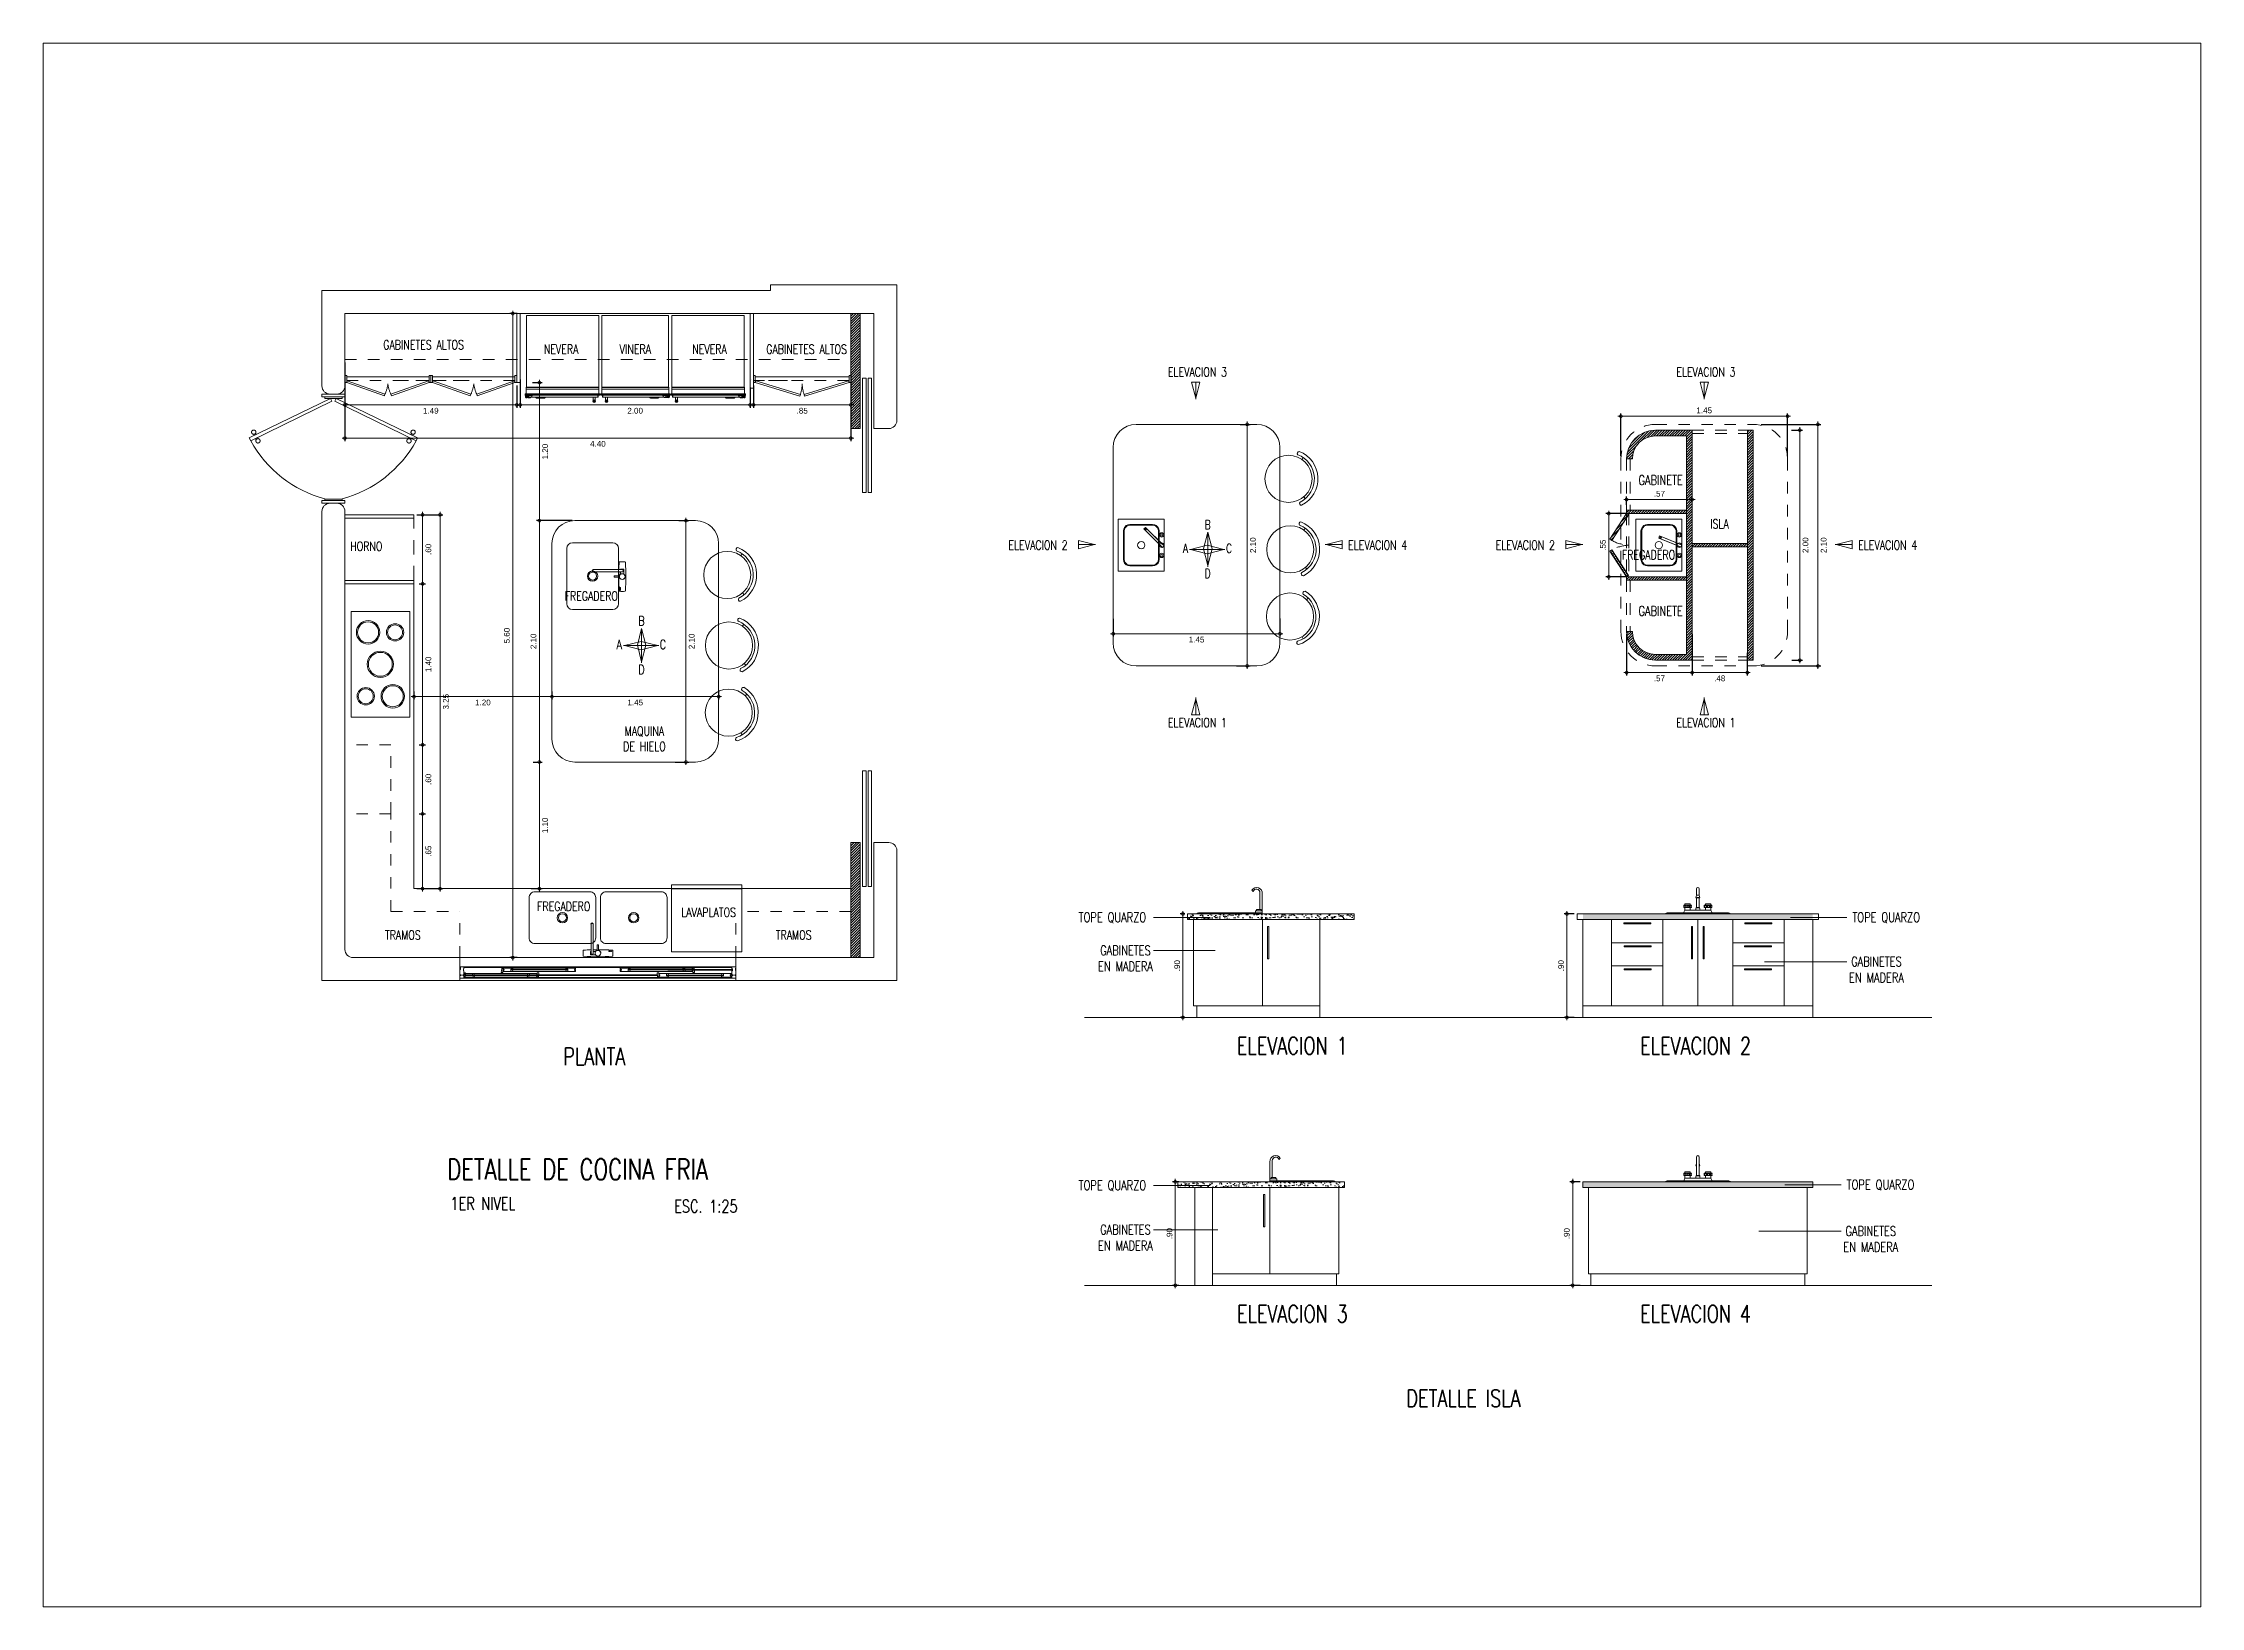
# Model space of a CAD drawing. Header units: metres. Extents: x 8 to 2416, y -346 to 476.
# Drawn here: x 321.27 to 340.04, y 6.4 to 20 of the extents above; entities that cross this region are included whole.
import ezdxf

# ---------------------------------------------------------------- set-up
doc = ezdxf.new("R2010")
doc.units = ezdxf.units.M
doc.header["$PDMODE"] = 34
for name, pattern in [('0', [0]), ('DASHED', [0.75, 0.5, -0.25]), ('DASHED2', [0.375, 0.25, -0.125]), ('HIDDEN2', [0.1875, 0.125, -0.0625])]:
    doc.linetypes.add(name, pattern=pattern)
doc.layers.get('0').update_dxf_attribs({"color": 250, "linetype": '0', "lineweight": 20})
doc.layers.get('Defpoints').update_dxf_attribs({"color": 6})
for name, color, linetype, lineweight in [('01_Mobiliario', 19, 'Continuous', 0), ('02_mobiliario', 250, 'Continuous', 5), ('A-DOOR', 35, 'Continuous', 5), ('A-EQPM-OVHD', 253, 'DASHED2', 5), ('A-WALL', 250, 'Continuous', 20), ('cristales', 131, 'Continuous', 0), ('DIMENSIONES', 5, 'Continuous', 5), ('MOB FIJOS', 251, 'Continuous', 0), ('MOBILIARIOS', 252, 'Continuous', 0), ('piso', 253, 'Continuous', 0), ('PLF 01', 252, 'Continuous', 9), ('PROYECCION', 9, 'DASHED', 0), ('SE-2', 252, 'Continuous', 9), ('SE-3', 253, 'Continuous', 5), ('textos', 7, 'Continuous', 0)]:
    doc.layers.add(name, color=color, linetype=linetype, lineweight=lineweight)
doc.styles.add('Arch-Dim', font='romans.shx', dxfattribs={"width": 0.75})
doc.styles.add('ESC25-2mm', font='arial.ttf', dxfattribs={"height": 0.05})
doc.dimstyles.new('DIMS25', dxfattribs={"dimtxt": 0.05, "dimasz": 0.05, "dimexe": 0.025, "dimexo": 0.025, "dimgap": 0.025, "dimtad": 2, "dimzin": 4, "dimdsep": 46, "dimtxsty": 'ESC25-2mm', "dimblk": 'DOTSMALL', "dimcen": 0.025, "dimdle": 0.025, "dimclrd": 256, "dimclre": 256, "dimclrt": 1, "dimadec": 0, "dimazin": 0, "dimtfac": 1, "dimtix": 1, "dimtmove": 2, "dimatfit": 3, "dimfxl": 1, "dimtolj": 1, "dimtzin": 0, "dimlwd": -1, "dimarcsym": 0})
pattern_1 = [(45, (334.979389, 15.590823), (-0.0112253, 0.0112253), [])]
pattern_2 = [(45, (-21.124351, 28.013353), (-0.01122532015, 0.01122532015), [])]

msp = doc.modelspace()

# ---------------------------------------------------------------- texts
at = {"layer": 'textos', "style": 'Arch-Dim'}
for s, insert, char_height, width, attachment_point in [('\\pxt5.9124,29;GABINETES ALTOS', (324.22893, 17.41304), 0.08, 26.6533698, 1), ('\\pxt5.9124,29;NEVERA', (325.62607, 17.37419), 0.08, 26.6533698, 1), ('\\pxt5.9124,29;VINERA', (326.28545, 17.37419), 0.08, 26.6533698, 1), ('\\pxt5.9124,29;NEVERA', (327.21734, 17.37419), 0.08, 26.6533698, 3), ('\\pxt5.9124,29;GABINETES ALTOS', (328.26188, 17.37419), 0.08, 26.6533698, 3), ('\\pxt5.9124,29;ELEVACION 3', (331.05321, 17.17592, 0.90424), 0.08, 1.1891651, 1), ('\\pxt5.9124,29;ELEVACION 3', (335.47591, 17.17592), 0.08, 1.1891651, 1), ('\\pxsm1;{\\H0.2554x;GABINETE}', (335.53257, 16.2378, 0.20955), 0.3269444, 3.0100683, 3), ('\\pxt5.9124,29;ISLA', (335.76999, 15.85526), 0.08, 26.6533698, 1), ('    {\\H1.3313x; }HORNO', (323.72283, 15.66061), 0.08, 26.6533698, 1), ('\\pxt5.9124,29;ELEVACION 2', (333.90522, 15.67073), 0.08, 1.1891651, 1), ('\\pxt5.9124,29;FREGADERO', (335.00242, 15.58636), 0.08, 26.6533698, 1), ('\\pxt5.9124,29;ELEVACION 4', (337.05698, 15.67073), 0.08, 1.1891651, 1), ('\\pxt5.9124,29;FREGADERO', (325.807, 15.22826), 0.08, 26.6533698, 1), ('\\pxsm1;{\\H0.2554x;GABINETE}', (335.53257, 15.09978, 0.20955), 0.3269444, 3.0100683, 3), ('\\pxt5.9124,29;ELEVACION 1', (335.47591, 14.12737), 0.08, 1.1891651, 1), ('\\pxqc,t5.9124,29;MAQUINA DE HIELO', (326.75246, 14.05342), 0.08, 0.5031234, 3), ('\\pxt5.9124,29;FREGADERO', (325.56749, 12.44934), 0.08, 26.6533698, 7), ('\\pxt5.9124,29;LAVAPLATOS', (327.29732, 12.47731), 0.08, 26.6533698, 3), ('\\pxsm1,qc;{\\H0.2554x;TOPE QUARZO}', (332.07606, 12.43635, -0.26679), 0.3269444, 3.0100683, 3), ('\\pxsm1,qc;{\\H0.2554x;TOPE QUARZO}', (338.80587, 12.43635, -0.26679), 0.3269444, 3.0100683, 3), ('\\pxt5.9124,29;TRAMOS', (324.24427, 12.20029), 0.08, 26.6533698, 7), ('\\pxt5.9124,29;TRAMOS', (327.64335, 12.20029), 0.08, 26.6533698, 7), ('\\pxsm1,qc;{\\H0.2554x;GABINETES\\PEN MADERA}', (332.18937, 12.14875, -0.26679), 0.3269444, 3.0100683, 3), ('\\pxsm1,qc;{\\H0.2554x;GABINETES\\PEN MADERA}', (338.72133, 12.05149, -0.26679), 0.3269444, 3.0100683, 3), ('\\pxsm1,qc;{\\H0.2554x;TOPE QUARZO}', (332.07606, 10.10591, -0.32814), 0.3269444, 3.0100683, 3), ('\\pxsm1,qc;{\\H0.2554x;TOPE QUARZO}', (338.75609, 10.11225, -0.28219), 0.3269444, 3.0100683, 3), ('\\pxsm1,qc;{\\H0.2554x;GABINETES\\PEN MADERA}', (332.18937, 9.72106, -0.32814), 0.3269444, 3.0100683, 3), ('\\pxsm1,qc;{\\H0.2554x;GABINETES\\PEN MADERA}', (338.67155, 9.70835, -0.28219), 0.3269444, 3.0100683, 3)]:
    msp.add_mtext(s, dxfattribs=dict(at, insert=insert, char_height=char_height, width=width, attachment_point=attachment_point))
at = {"layer": 'textos', "lineweight": 13, "char_height": 0.08, "width": 1.1891651, "style": 'Arch-Dim'}
for s, insert, attachment_point in [('\\pxt5.9124,29;B', (331.42661, 15.84813), 3), ('\\pxt5.9124,29;ELEVACION 2', (329.66703, 15.67073), 1), ('\\pxt5.9124,29;A', (331.22951, 15.64241), 3), ('\\pxt5.9124,29;C', (331.6125, 15.64241), 3), ('\\pxt5.9124,29;ELEVACION 4', (332.621, 15.67073), 1), ('\\pxt5.9124,29;D', (331.42661, 15.42435), 3), ('\\pxt5.9124,29;B', (326.50261, 15.01235), 3), ('\\pxt5.9124,29;A', (326.30551, 14.80663), 3), ('\\pxt5.9124,29;C', (326.6885, 14.80663), 3), ('\\pxt5.9124,29;D', (326.50261, 14.58856), 3), ('\\pxt5.9124,29;ELEVACION 1', (331.05321, 14.12737, 0.90424), 1)]:
    msp.add_mtext(s, dxfattribs=dict(at, insert=insert, attachment_point=attachment_point))
at = {"layer": 'textos', "lineweight": 13, "attachment_point": 1, "style": 'Arch-Dim'}
for s, insert, char_height in [('PLANTA', (325.79484, 11.25995), 0.15), ('DETALLE DE COCINA FRIA', (324.78473, 10.29325), 0.18), ('1ER NIVEL', (324.81275, 9.96059), 0.11), ('ESC. 1:25', (326.75942, 9.93688), 0.11)]:
    msp.add_mtext_dynamic_manual_height_columns(s, width=26.6533698, gutter_width=15, heights=[0], dxfattribs=dict(at, insert=insert, char_height=char_height))
at = {"layer": 'textos', "char_height": 0.15, "attachment_point": 1, "style": 'Arch-Dim'}
for s, insert in [('ELEVACION 1', (331.65334, 11.35217)), ('ELEVACION 2', (335.16117, 11.35217)), ('ELEVACION 3', (331.65422, 9.02174, -0.06135)), ('ELEVACION 4', (335.16139, 9.02174, -0.0154)), ('DETALLE ISLA', (333.12816, 8.28674, -0.01402))]:
    msp.add_mtext_dynamic_manual_height_columns(s, width=3.1438349, gutter_width=15, heights=[0.15], dxfattribs=dict(at, insert=insert))

# ---------------------------------------------------------------- blocks, each defined once
blk = doc.blocks.new('Fenton Bead')
at = {"color": 7}
blk.add_lwpolyline([(2, 12, -0.341999), (0, 11), (0, 11), (0, 1), (1, 0), (18, 0), (18, 0), (15, 13, 0.339454), (13, 14), (4, 14, 0.341999)], format="xyb", close=True, dxfattribs=at)
blk = doc.blocks.new('A$Cd5cd191f')
at = {"layer": 'A-DOOR', "color": 7}
for p, q in [((-0.05, 0.2), (2.35, 0.2)), ((-0.05, 0.118), (-0.048, 0.12)), ((-0.05, 0.114), (-0.05, 0.118)), ((-0.046, 0.114), (-0.05, 0.114)), ((-0.05, 0.049), (-0.05, 0.095)), ((-0.05, 0.095), (-0.046, 0.095)), ((-0.04, 0.049), (-0.05, 0.049)), ((-0.05, 0.02), (-0.05, 0.043)), ((-0.05, 0.043), (-0.04, 0.043)), ((-0.017, 0.02), (-0.05, 0.02)), ((2.35, 0.02), (-0.05, 0.02)), ((2.35, 0), (-0.05, 0)), ((-0.048, 0.12), (-0.017, 0.12)), ((-0.046, 0.095), (-0.046, 0.114)), ((-0.04, 0.043), (-0.04, 0.049)), ((-0.016, 0.049), (-0.026, 0.049)), ((-0.026, 0.049), (-0.026, 0.043)), ((-0.026, 0.043), (-0.016, 0.043)), ((-0.016, 0.103), (-0.02, 0.103)), ((-0.02, 0.103), (-0.02, 0.084)), ((-0.02, 0.084), (-0.016, 0.084)), ((-0.019, 0.043), (-0.019, 0.049)), ((-0.019, 0.049), (-0.016, 0.049)), ((-0.016, 0.043), (-0.019, 0.043)), ((-0.017, 0.12), (-0.016, 0.118)), ((2.318, 0.12), (-0.017, 0.12)), ((-0.016, 0.021), (-0.017, 0.02)), ((-0.016, 0.118), (-0.016, 0.103)), ((-0.016, 0.084), (-0.016, 0.049)), ((-0.016, 0.068), (-0.001, 0.068)), ((-0.016, 0.049), (-0.016, 0.068)), ((-0.016, 0.043), (-0.016, 0.021)), ((-0.016, 0.021), (-0.016, 0.043)), ((-0.008, 0.032), (-0.016, 0.032)), ((-0.008, 0.061), (-0.01, 0.059)), ((-0.01, 0.059), (-0.01, 0.054)), ((-0.01, 0.054), (-0.004, 0.054)), ((-0.004, 0.051), (-0.01, 0.051)), ((-0.01, 0.051), (-0.01, 0.049)), ((-0.01, 0.049), (0, 0.049)), ((0, 0.043), (-0.01, 0.043)), ((-0.01, 0.043), (-0.01, 0.041)), ((-0.01, 0.041), (-0.004, 0.041)), ((-0.004, 0.038), (-0.01, 0.038)), ((-0.01, 0.038), (-0.01, 0.032)), ((-0.01, 0.032), (-0.008, 0.031)), ((0.057, 0.061), (-0.008, 0.061)), ((-0.008, 0.031), (0.072, 0.031)), ((-0.001, 0.068), (-0.005, 0.035)), ((-0.004, 0.054), (-0.004, 0.051)), ((-0.004, 0.041), (-0.004, 0.038)), ((0, 0.049), (0, 0.043)), ((0.058, 0.059), (0.057, 0.061)), ((0.058, 0.042), (0.058, 0.059)), ((0.058, 0.045), (0.063, 0.045)), ((0.058, 0.045), (0.063, 0.045)), ((0.076, 0.042), (0.058, 0.042)), ((0.063, 0.043), (0.069, 0.047)), ((0.063, 0.047), (0.069, 0.043)), ((0.54, 0.062), (0.071, 0.062)), ((0.072, 0.031), (0.074, 0.032)), ((0.072, 0.031), (0.539, 0.031)), ((0.074, 0.032), (0.076, 0.041)), ((0.076, 0.041), (0.076, 0.042)), ((0.076, 0.042), (0.076, 0.042)), ((0.309, 0.071), (0.314, 0.105)), ((0.324, 0.071), (0.309, 0.071)), ((0.317, 0.108), (0.324, 0.108)), ((0.324, 0.108), (0.326, 0.109)), ((0.324, 0.102), (0.324, 0.108)), ((0.33, 0.102), (0.324, 0.102)), ((0.324, 0.097), (0.324, 0.099)), ((0.324, 0.099), (0.33, 0.099)), ((0.334, 0.097), (0.324, 0.097)), ((0.324, 0.089), (0.324, 0.091)), ((0.324, 0.091), (0.334, 0.091)), ((0.33, 0.089), (0.324, 0.089)), ((0.324, 0.081), (0.324, 0.086)), ((0.324, 0.086), (0.33, 0.086)), ((0.326, 0.079), (0.324, 0.081)), ((0.324, 0.081), (0.324, 0.071)), ((0.326, 0.109), (0.406, 0.109)), ((0.391, 0.079), (0.326, 0.079)), ((0.33, 0.099), (0.33, 0.102)), ((0.33, 0.086), (0.33, 0.089)), ((0.334, 0.091), (0.334, 0.097)), ((0.392, 0.081), (0.391, 0.079)), ((0.41, 0.098), (0.392, 0.098)), ((0.392, 0.098), (0.392, 0.081)), ((0.392, 0.095), (0.397, 0.095)), ((0.392, 0.095), (0.397, 0.095)), ((0.397, 0.097), (0.403, 0.093)), ((0.397, 0.093), (0.403, 0.097)), ((0.406, 0.109), (0.408, 0.108)), ((0.874, 0.109), (0.406, 0.109)), ((0.406, 0.078), (0.875, 0.078)), ((0.408, 0.108), (0.41, 0.1)), ((0.41, 0.1), (0.41, 0.099)), ((0.41, 0.099), (0.41, 0.098)), ((0.536, 0.041), (0.536, 0.042)), ((0.536, 0.042), (0.536, 0.042)), ((0.536, 0.042), (0.554, 0.042)), ((0.538, 0.032), (0.536, 0.041)), ((0.539, 0.031), (0.538, 0.032)), ((0.62, 0.031), (0.539, 0.031)), ((0.549, 0.043), (0.543, 0.047)), ((0.549, 0.047), (0.543, 0.043)), ((0.554, 0.045), (0.549, 0.045)), ((0.554, 0.045), (0.549, 0.045)), ((0.554, 0.059), (0.555, 0.061)), ((0.554, 0.042), (0.554, 0.059)), ((0.555, 0.061), (0.62, 0.061)), ((0.622, 0.049), (0.612, 0.049)), ((0.612, 0.049), (0.612, 0.043)), ((0.612, 0.043), (0.622, 0.043)), ((0.622, 0.054), (0.616, 0.054)), ((0.616, 0.054), (0.616, 0.051)), ((0.616, 0.051), (0.622, 0.051)), ((0.622, 0.041), (0.616, 0.041)), ((0.616, 0.041), (0.616, 0.038)), ((0.616, 0.038), (0.622, 0.038)), ((0.62, 0.061), (0.622, 0.059)), ((0.622, 0.032), (0.62, 0.031)), ((0.622, 0.059), (0.622, 0.068)), ((0.622, 0.068), (0.637, 0.068)), ((0.622, 0.059), (0.622, 0.054)), ((0.622, 0.051), (0.622, 0.049)), ((0.622, 0.043), (0.622, 0.041)), ((0.622, 0.038), (0.622, 0.032)), ((0.629, 0.032), (0.622, 0.032)), ((0.637, 0.068), (0.632, 0.035)), ((0.872, 0.108), (0.87, 0.1)), ((0.87, 0.1), (0.87, 0.099)), ((0.87, 0.099), (0.87, 0.098)), ((0.87, 0.098), (0.888, 0.098)), ((0.874, 0.109), (0.872, 0.108)), ((0.954, 0.109), (0.874, 0.109)), ((0.883, 0.097), (0.877, 0.093)), ((0.883, 0.093), (0.877, 0.097)), ((0.888, 0.095), (0.883, 0.095)), ((0.888, 0.095), (0.883, 0.095)), ((0.888, 0.098), (0.888, 0.081)), ((0.888, 0.081), (0.889, 0.079)), ((0.889, 0.079), (0.954, 0.079)), ((0.946, 0.091), (0.946, 0.097)), ((0.946, 0.097), (0.956, 0.097)), ((0.956, 0.091), (0.946, 0.091)), ((0.95, 0.099), (0.95, 0.102)), ((0.95, 0.102), (0.956, 0.102)), ((0.956, 0.099), (0.95, 0.099)), ((0.95, 0.086), (0.95, 0.089)), ((0.95, 0.089), (0.956, 0.089)), ((0.956, 0.086), (0.95, 0.086)), ((0.956, 0.108), (0.954, 0.109)), ((0.954, 0.079), (0.956, 0.081)), ((0.956, 0.102), (0.956, 0.108)), ((0.956, 0.097), (0.956, 0.099)), ((0.956, 0.089), (0.956, 0.091)), ((0.956, 0.081), (0.956, 0.086)), ((1.344, 0.108), (1.346, 0.109)), ((1.344, 0.102), (1.344, 0.108)), ((1.35, 0.102), (1.344, 0.102)), ((1.344, 0.097), (1.344, 0.099)), ((1.344, 0.099), (1.35, 0.099)), ((1.354, 0.097), (1.344, 0.097)), ((1.344, 0.089), (1.344, 0.091)), ((1.344, 0.091), (1.354, 0.091)), ((1.35, 0.089), (1.344, 0.089)), ((1.344, 0.081), (1.344, 0.086)), ((1.344, 0.086), (1.35, 0.086)), ((1.346, 0.079), (1.344, 0.081)), ((1.346, 0.109), (1.426, 0.109)), ((1.411, 0.079), (1.346, 0.079)), ((1.35, 0.099), (1.35, 0.102)), ((1.35, 0.086), (1.35, 0.089)), ((1.354, 0.091), (1.354, 0.097)), ((1.412, 0.081), (1.411, 0.079)), ((1.43, 0.098), (1.412, 0.098)), ((1.412, 0.098), (1.412, 0.081)), ((1.412, 0.095), (1.417, 0.095)), ((1.412, 0.095), (1.417, 0.095)), ((1.417, 0.097), (1.423, 0.093)), ((1.417, 0.093), (1.423, 0.097)), ((1.894, 0.078), (1.425, 0.078)), ((1.426, 0.109), (1.428, 0.108)), ((1.426, 0.109), (1.894, 0.109)), ((1.428, 0.108), (1.43, 0.1)), ((1.43, 0.1), (1.43, 0.099)), ((1.43, 0.099), (1.43, 0.098)), ((1.679, 0.068), (1.664, 0.068)), ((1.664, 0.068), (1.668, 0.035)), ((1.671, 0.032), (1.679, 0.032)), ((1.679, 0.059), (1.679, 0.068)), ((1.68, 0.061), (1.679, 0.059)), ((1.679, 0.059), (1.679, 0.054)), ((1.679, 0.054), (1.685, 0.054)), ((1.685, 0.051), (1.679, 0.051)), ((1.679, 0.051), (1.679, 0.049)), ((1.679, 0.049), (1.688, 0.049)), ((1.688, 0.043), (1.679, 0.043)), ((1.679, 0.043), (1.679, 0.041)), ((1.679, 0.041), (1.685, 0.041)), ((1.685, 0.038), (1.679, 0.038)), ((1.679, 0.038), (1.679, 0.032)), ((1.679, 0.032), (1.68, 0.031)), ((1.745, 0.061), (1.68, 0.061)), ((1.68, 0.031), (1.761, 0.031)), ((1.685, 0.054), (1.685, 0.051)), ((1.685, 0.041), (1.685, 0.038)), ((1.688, 0.049), (1.688, 0.043)), ((1.747, 0.059), (1.745, 0.061)), ((1.747, 0.042), (1.747, 0.059)), ((1.747, 0.045), (1.752, 0.045)), ((1.747, 0.045), (1.752, 0.045)), ((1.764, 0.042), (1.747, 0.042)), ((1.752, 0.043), (1.758, 0.047)), ((1.752, 0.047), (1.758, 0.043)), ((1.76, 0.062), (2.229, 0.062)), ((1.761, 0.031), (1.762, 0.032)), ((2.228, 0.031), (1.761, 0.031)), ((1.762, 0.032), (1.765, 0.041)), ((1.765, 0.042), (1.764, 0.042)), ((1.765, 0.041), (1.765, 0.042)), ((1.892, 0.108), (1.89, 0.1)), ((1.89, 0.1), (1.89, 0.099)), ((1.89, 0.099), (1.89, 0.098)), ((1.89, 0.098), (1.908, 0.098)), ((1.894, 0.109), (1.892, 0.108)), ((1.974, 0.109), (1.894, 0.109)), ((1.903, 0.097), (1.897, 0.093)), ((1.903, 0.093), (1.897, 0.097)), ((1.908, 0.095), (1.903, 0.095)), ((1.908, 0.095), (1.903, 0.095)), ((1.908, 0.098), (1.908, 0.081)), ((1.908, 0.081), (1.909, 0.079)), ((1.909, 0.079), (1.974, 0.079)), ((1.966, 0.091), (1.966, 0.097)), ((1.966, 0.097), (1.976, 0.097)), ((1.976, 0.091), (1.966, 0.091)), ((1.97, 0.099), (1.97, 0.102)), ((1.97, 0.102), (1.976, 0.102)), ((1.976, 0.099), (1.97, 0.099)), ((1.97, 0.086), (1.97, 0.089)), ((1.97, 0.089), (1.976, 0.089)), ((1.976, 0.086), (1.97, 0.086)), ((1.976, 0.108), (1.974, 0.109)), ((1.974, 0.079), (1.976, 0.081)), ((1.976, 0.102), (1.976, 0.108)), ((1.983, 0.108), (1.976, 0.108)), ((1.976, 0.097), (1.976, 0.099)), ((1.976, 0.089), (1.976, 0.091)), ((1.976, 0.081), (1.976, 0.086)), ((1.976, 0.081), (1.976, 0.071)), ((1.976, 0.071), (1.991, 0.071)), ((1.991, 0.071), (1.986, 0.105)), ((2.224, 0.041), (2.224, 0.042)), ((2.224, 0.042), (2.225, 0.042)), ((2.226, 0.032), (2.224, 0.041)), ((2.225, 0.042), (2.242, 0.042)), ((2.228, 0.031), (2.226, 0.032)), ((2.309, 0.031), (2.228, 0.031)), ((2.237, 0.043), (2.231, 0.047)), ((2.237, 0.047), (2.231, 0.043)), ((2.242, 0.045), (2.237, 0.045)), ((2.242, 0.045), (2.237, 0.045)), ((2.242, 0.059), (2.244, 0.061)), ((2.242, 0.042), (2.242, 0.059)), ((2.244, 0.061), (2.309, 0.061)), ((2.31, 0.049), (2.3, 0.049)), ((2.3, 0.049), (2.3, 0.043)), ((2.3, 0.043), (2.31, 0.043)), ((2.31, 0.054), (2.304, 0.054)), ((2.304, 0.054), (2.304, 0.051)), ((2.304, 0.051), (2.31, 0.051)), ((2.31, 0.041), (2.304, 0.041)), ((2.304, 0.041), (2.304, 0.038)), ((2.304, 0.038), (2.31, 0.038)), ((2.309, 0.061), (2.31, 0.059)), ((2.31, 0.032), (2.309, 0.031)), ((2.31, 0.059), (2.31, 0.054)), ((2.31, 0.051), (2.31, 0.049)), ((2.31, 0.043), (2.31, 0.041)), ((2.31, 0.038), (2.31, 0.032)), ((2.318, 0.12), (2.316, 0.118)), ((2.316, 0.118), (2.316, 0.103)), ((2.316, 0.103), (2.32, 0.103)), ((2.32, 0.084), (2.316, 0.084)), ((2.316, 0.084), (2.316, 0.049)), ((2.316, 0.049), (2.326, 0.049)), ((2.326, 0.043), (2.316, 0.043)), ((2.316, 0.043), (2.316, 0.021)), ((2.316, 0.021), (2.318, 0.02)), ((2.349, 0.12), (2.318, 0.12)), ((2.318, 0.02), (2.35, 0.02)), ((2.32, 0.103), (2.32, 0.084)), ((2.326, 0.049), (2.326, 0.043)), ((2.34, 0.043), (2.34, 0.049)), ((2.34, 0.049), (2.35, 0.049)), ((2.35, 0.043), (2.34, 0.043)), ((2.346, 0.089), (2.346, 0.108)), ((2.346, 0.108), (2.35, 0.108)), ((2.35, 0.089), (2.346, 0.089)), ((2.35, 0.118), (2.349, 0.12)), ((2.35, 0.108), (2.35, 0.118)), ((2.35, 0.049), (2.35, 0.089)), ((2.35, 0.02), (2.35, 0.043))]:
    blk.add_line(p, q, dxfattribs=at)
at = {"layer": 'A-DOOR', "color": 8}
for p, q in [((2.316, 0.114), (-0.016, 0.114)), ((2.316, 0.026), (-0.016, 0.026)), ((-0.004, 0.049), (1.666, 0.049)), ((-0.004, 0.043), (1.667, 0.043)), ((1.758, 0.097), (2.32, 0.097)), ((1.759, 0.091), (2.32, 0.091))]:
    blk.add_line(p, q, dxfattribs=at)
at = {"layer": 'A-DOOR', "color": 7}
for points in [[(0.058, 0.045), (0.063, 0.045), (0.063, 0.045), (0.058, 0.045)], [(0.063, 0.043), (0.069, 0.043), (0.069, 0.047), (0.063, 0.047)], [(0.063, 0.047), (0.549, 0.047), (0.549, 0.043), (0.063, 0.043)], [(0.063, 0.043), (0.549, 0.043), (0.549, 0.047), (0.063, 0.047)], [(0.076, 0.047), (0.064, 0.047), (0.064, 0.048), (0.076, 0.048)], [(0.076, 0.042), (0.064, 0.042), (0.064, 0.043), (0.076, 0.043)], [(0.069, 0.043), (0.074, 0.043), (0.074, 0.047), (0.069, 0.047)], [(0.392, 0.095), (0.397, 0.095), (0.397, 0.095), (0.392, 0.095)], [(0.883, 0.093), (0.397, 0.093), (0.397, 0.097), (0.883, 0.097)], [(0.883, 0.097), (0.397, 0.097), (0.397, 0.093), (0.883, 0.093)], [(0.397, 0.097), (0.403, 0.097), (0.403, 0.093), (0.397, 0.093)], [(0.41, 0.098), (0.398, 0.098), (0.398, 0.097), (0.41, 0.097)], [(0.41, 0.093), (0.398, 0.093), (0.398, 0.092), (0.41, 0.092)], [(0.403, 0.097), (0.408, 0.097), (0.408, 0.093), (0.403, 0.093)], [(0.536, 0.047), (0.548, 0.047), (0.548, 0.048), (0.536, 0.048)], [(0.536, 0.042), (0.548, 0.042), (0.548, 0.043), (0.536, 0.043)], [(0.543, 0.043), (0.538, 0.043), (0.538, 0.047), (0.543, 0.047)], [(0.549, 0.043), (0.543, 0.043), (0.543, 0.047), (0.549, 0.047)], [(0.554, 0.045), (0.549, 0.045), (0.549, 0.045), (0.554, 0.045)], [(0.87, 0.098), (0.882, 0.098), (0.882, 0.097), (0.87, 0.097)], [(0.87, 0.093), (0.882, 0.093), (0.882, 0.092), (0.87, 0.092)], [(0.877, 0.097), (0.872, 0.097), (0.872, 0.093), (0.877, 0.093)], [(0.883, 0.097), (0.877, 0.097), (0.877, 0.093), (0.883, 0.093)], [(0.888, 0.095), (0.883, 0.095), (0.883, 0.095), (0.888, 0.095)], [(1.412, 0.095), (1.417, 0.095), (1.417, 0.095), (1.412, 0.095)], [(1.417, 0.097), (1.423, 0.097), (1.423, 0.093), (1.417, 0.093)], [(1.417, 0.093), (1.903, 0.093), (1.903, 0.097), (1.417, 0.097)], [(1.417, 0.097), (1.903, 0.097), (1.903, 0.093), (1.417, 0.093)], [(1.43, 0.098), (1.418, 0.098), (1.418, 0.097), (1.43, 0.097)], [(1.43, 0.093), (1.418, 0.093), (1.418, 0.092), (1.43, 0.092)], [(1.423, 0.097), (1.428, 0.097), (1.428, 0.093), (1.423, 0.093)], [(1.747, 0.045), (1.752, 0.045), (1.752, 0.045), (1.747, 0.045)], [(1.764, 0.047), (1.752, 0.047), (1.752, 0.048), (1.764, 0.048)], [(2.237, 0.047), (1.752, 0.047), (1.752, 0.043), (2.237, 0.043)], [(2.237, 0.043), (1.752, 0.043), (1.752, 0.047), (2.237, 0.047)], [(1.752, 0.043), (1.758, 0.043), (1.758, 0.047), (1.752, 0.047)], [(1.764, 0.042), (1.752, 0.042), (1.752, 0.043), (1.764, 0.043)], [(1.758, 0.043), (1.762, 0.043), (1.762, 0.047), (1.758, 0.047)], [(1.89, 0.098), (1.902, 0.098), (1.902, 0.097), (1.89, 0.097)], [(1.89, 0.093), (1.902, 0.093), (1.902, 0.092), (1.89, 0.092)], [(1.897, 0.097), (1.892, 0.097), (1.892, 0.093), (1.897, 0.093)], [(1.903, 0.097), (1.897, 0.097), (1.897, 0.093), (1.903, 0.093)], [(1.908, 0.095), (1.903, 0.095), (1.903, 0.095), (1.908, 0.095)], [(2.225, 0.047), (2.237, 0.047), (2.237, 0.048), (2.225, 0.048)], [(2.225, 0.042), (2.237, 0.042), (2.237, 0.043), (2.225, 0.043)], [(2.231, 0.043), (2.226, 0.043), (2.226, 0.047), (2.231, 0.047)], [(2.237, 0.043), (2.231, 0.043), (2.231, 0.047), (2.237, 0.047)], [(2.242, 0.045), (2.237, 0.045), (2.237, 0.045), (2.242, 0.045)]]:
    blk.add_lwpolyline(points, close=True, dxfattribs=at)
for centre, start, end in [((-0.008, 0.035), 269.9985, 355.7109), ((0.317, 0.105), 89.9985, 175.7109), ((0.629, 0.035), 269.9985, 355.7109), ((1.671, 0.035), 184.2891, 270.0015), ((1.983, 0.105), 4.2891, 90.0015)]:
    blk.add_arc(centre, 0.003, start, end, dxfattribs=at)
at = {"layer": 'cristales', "const_width": 0.004}
for points in [[(0.074, 0.045), (0.538, 0.045)], [(0.872, 0.095), (0.408, 0.095)], [(1.428, 0.095), (1.892, 0.095)], [(2.226, 0.045), (1.762, 0.045)]]:
    blk.add_lwpolyline(points, dxfattribs=at)
at = {"layer": 'A-DOOR', "color": 7, "yscale": 0.001000000023175567, "zscale": 0.001000000023175567}
for p, xscale in [((0.058, 0.048), 0.001000000023175567), ((0.554, 0.048), -0.001000000023175567), ((1.747, 0.048), 0.001000000023175567), ((2.242, 0.048), -0.001000000023175567)]:
    blk.add_blockref('Fenton Bead', p, dxfattribs=dict(at, xscale=xscale))
at = {"layer": 'A-DOOR', "color": 7, "yscale": 0.001000000023175567, "zscale": 0.001000000023175567, "rotation": 180}
for p, xscale in [((0.392, 0.092), -0.001000000023175567), ((0.888, 0.092), 0.001000000023175567), ((1.412, 0.092), -0.001000000023175567), ((1.908, 0.092), 0.001000000023175567)]:
    blk.add_blockref('Fenton Bead', p, dxfattribs=dict(at, xscale=xscale))
blk = doc.blocks.new('SE3')
at = {"layer": 'MOB FIJOS'}
for p, q in [((115.4, 359.7), (115.4, 371.2)), ((132.6, 371.2), (115.4, 371.2)), ((115.4, 359.7), (116.8, 359.7)), ((116.8, 365.4), (116.8, 264.8)), ((124.5, 264.8), (124.5, 365.4)), ((124.5, 359.7), (132.6, 359.7)), ((138.5, 355.7), (138.5, 336.6)), ((143.5, 336.6), (138.5, 336.6)), ((143.5, 336.6), (143.5, 355.7)), ((180, 358.9), (179.6, 358.9)), ((179.6, 358.9), (179.6, 357)), ((179.6, 357), (180, 357)), ((180, 358.1), (180, 358.9)), ((180.7, 358.1), (180, 358.1)), ((180, 357), (180, 357.8)), ((180, 357.8), (180.7, 357.8)), ((181.1, 358.9), (180.7, 358.9)), ((180.7, 358.9), (180.7, 358.1)), ((180.7, 357.8), (180.7, 357)), ((180.7, 357), (181.1, 357)), ((181.1, 357), (181.1, 358.9)), ((181.5, 358.9), (182.8, 358.9)), ((181.5, 357), (181.5, 358.9)), ((182.9, 357), (181.5, 357)), ((181.8, 358.6), (181.8, 358.2)), ((182.8, 358.6), (181.8, 358.6)), ((181.8, 358.2), (182.8, 358.2)), ((181.8, 357.8), (181.8, 357.3)), ((182.8, 357.8), (181.8, 357.8)), ((181.8, 357.3), (182.9, 357.3)), ((182.8, 358.9), (182.8, 358.6)), ((182.8, 358.2), (182.8, 357.8)), ((182.9, 357.3), (182.9, 357)), ((183.2, 358.9), (183.6, 358.9)), ((183.2, 357), (183.2, 358.9)), ((184.5, 357), (183.2, 357)), ((183.6, 358.9), (183.6, 357.3)), ((183.6, 357.3), (184.5, 357.3)), ((184.5, 357.3), (184.5, 357)), ((184.6, 358.9), (185, 358.9)), ((185.2, 357), (184.6, 358.9)), ((185, 358.9), (185.4, 357.5)), ((185.6, 357), (185.2, 357)), ((185.4, 357.5), (185.9, 358.9)), ((186.3, 358.9), (185.6, 357)), ((185.9, 358.9), (186.3, 358.9)), ((186.5, 358.9), (187.8, 358.9)), ((186.5, 357), (186.5, 358.9)), ((187.8, 357), (186.5, 357)), ((186.8, 358.6), (186.8, 358.2)), ((187.8, 358.6), (186.8, 358.6)), ((186.8, 358.2), (187.7, 358.2)), ((186.8, 357.8), (186.8, 357.3)), ((187.7, 357.8), (186.8, 357.8)), ((186.8, 357.3), (187.8, 357.3)), ((187.7, 358.2), (187.7, 357.8)), ((187.8, 358.9), (187.8, 358.6)), ((187.8, 357.3), (187.8, 357)), ((188, 358.9), (188.5, 358.9)), ((188.6, 358), (188, 358.9)), ((188, 357), (188.6, 358)), ((188.4, 357), (188, 357)), ((188.8, 357.7), (188.4, 357)), ((188.5, 358.9), (188.8, 358.3)), ((188.8, 358.3), (189.2, 358.9)), ((189.2, 357), (188.8, 357.7)), ((189.6, 358.9), (189, 358)), ((189, 358), (189.7, 357)), ((189.2, 358.9), (189.6, 358.9)), ((189.7, 357), (189.2, 357)), ((116.5, 264.1), (116.5, 263.5)), ((116.8, 264.8), (116.8, 264.1)), ((124.5, 264.1), (124.5, 264.8)), ((124.8, 263.5), (124.8, 264.1))]:
    blk.add_line(p, q, dxfattribs=at)
blk.add_circle((141, 365.4), 10, dxfattribs=at)
for centre, radius, start, end in [((200.7, 365.4), 111.9, 175.21335, 184.78665), ((90.8, 374.6), 1.52, 93.44813, 175.21335), ((90.8, 356.2), 1.52, 184.78665, 266.55187), ((141, -458.7), 836.4, 86.55187, 93.44813), ((141, 1189.5), 836.4, 266.55187, 268.34675), ((120.7, 365.4), 3.91, 0, 192.05241), ((120.7, 365.4), 3.81, 0, 180), ((120.7, 365.4), 3.91, 347.91126, 0), ((141, 1189.5), 836.4, 268.86891, 269.82948), ((141, 365.4), 10.2, 0, 255.81817), ((141, 365.4), 10.2, 284.18183, 0), ((141, 1189.5), 836.4, 270.17052, 273.44813), ((191.2, 374.6), 1.52, 4.78665, 86.55187), ((191.2, 356.2), 1.52, 273.44813, 355.21335), ((81.2, 365.4), 111.9, 355.21335, 4.78665)]:
    blk.add_arc(centre, radius, start, end, dxfattribs=at)
for centre, major_axis, start_param, end_param in [((120.7, 264.1), (4.12, 0), 2.748282, 6.283185), ((120.7, 263.5), (4.12, 0), 3.141593, 6.283185), ((120.7, 264.8), (-3.81, 0), 0, 3.141593), ((120.7, 264.1), (3.81, 0), 3.141593, 6.283185), ((120.7, 264.1), (4.12, 0), 0, 0.393311)]:
    blk.add_ellipse(centre, major_axis=major_axis, ratio=0.996195, start_param=start_param, end_param=end_param, dxfattribs=at)
blk = doc.blocks.new('A$C42cea3f9')
at = {"layer": 'MOB FIJOS'}
for points in [[(0.53, 0.564), (0.05, 0.564, 0.414214), (0, 0.514), (0, 0.164, 0.414214), (0.05, 0.114), (0.53, 0.114, 0.414214), (0.58, 0.164), (0.58, 0.514, 0.414214)], [(0.67, 0.564), (1.15, 0.564, -0.414214), (1.2, 0.514), (1.2, 0.164, -0.414214), (1.15, 0.114), (0.67, 0.114, -0.414214), (0.62, 0.164), (0.62, 0.514, -0.414214)]]:
    blk.add_lwpolyline(points, format="xyb", close=True, dxfattribs=at)
at = {"layer": 'MOB FIJOS', "ltscale": 0.01}
for centre, major_axis in [((0.29, 0.339), (-0.0318, 0.0318)), ((0.91, 0.339), (-0.0318, 0.0318)), ((0.29, 0.339), (-0.0247, 0.0247)), ((0.91, 0.339), (-0.0247, 0.0247))]:
    blk.add_ellipse(centre, major_axis=major_axis, ratio=1, start_param=2.356194489560823, end_param=8.639379796740409, dxfattribs=at)
at = {"layer": 'MOB FIJOS', "xscale": 0.002480511886764446, "yscale": 0.002480511886764446, "zscale": 0.002480511886764446, "rotation": 180}
blk.add_blockref('SE3', (0.951, 0.937), dxfattribs=at)
blk = doc.blocks.new('A$C900cbe0a')
at = {"layer": 'MOB FIJOS', "extrusion": (0, 0, -1), "elevation": -0.904}
blk.add_lwpolyline([(-0.51, 0.92), (0, 0.92), (0, 0), (-0.51, 0)], close=True, dxfattribs=at)
at = {"layer": 'MOB FIJOS', "extrusion": (0, 0, -1)}
for centre, radius in [((-0.148, 0.738, -0.904), 0.102), ((-0.148, 0.738, -0.904), 0.0916), ((-0.383, 0.738, -0.904), 0.075), ((-0.383, 0.738, -0.904), 0.065), ((-0.255, 0.46, -0.904), 0.114), ((-0.255, 0.46, -0.904), 0.104), ((-0.128, 0.182, -0.904), 0.075), ((-0.128, 0.182, -0.904), 0.065), ((-0.363, 0.182, -0.904), 0.102), ((-0.363, 0.182, -0.904), 0.0916)]:
    blk.add_circle(centre, radius, dxfattribs=at)
blk = doc.blocks.new('A$C5E9F50A8')
at = {"layer": 'MOBILIARIOS', "ltscale": 50}
for p, q in [((55, 335), (70, 322)), ((403, 335), (387, 322))]:
    blk.add_line(p, q, dxfattribs=at)
blk.add_circle((229, 200), 200, dxfattribs=at)
for centre, radius, start, end in [((229, 200), 250, 23.9041, 156.0959), ((229, 200), 220, 23.9041, 156.0959), ((16, 300), 15.8, 174.261, 317.9308), ((441, 300), 15.8, 222.0692, 5.739)]:
    blk.add_arc(centre, radius, start, end, dxfattribs=at)
blk = doc.blocks.new('_DotSmall')
at = {"color": 0, "linetype": 'ByBlock', "lineweight": 13, "const_width": 0.5}
blk.add_lwpolyline([(-0.0625, 0, 1), (0.0625, 0, 1)], format="xyb", close=True, dxfattribs=at)
blk = doc.blocks.new('*D600')
at = {"layer": 'Defpoints', "color": 0, "transparency": 16777216}
for p in [(325.419, 17.644), (325.356, 12.044), (325.419, 12.044)]:
    blk.add_point(p, dxfattribs=at)
at = {"layer": 'DIMENSIONES', "lineweight": -2, "transparency": 16777216}
for p, q in [((325.394, 17.644), (325.331, 17.644)), ((325.394, 12.044), (325.331, 12.044))]:
    blk.add_line(p, q, dxfattribs=at)
at = {"layer": 'DIMENSIONES', "transparency": 16777216}
blk.add_line((325.356, 17.669), (325.356, 12.019), dxfattribs=at)
at = {"layer": 'DIMENSIONES', "transparency": 16777216, "xscale": 0.05, "yscale": 0.05, "zscale": 0.05}
for p, rotation in [((325.356, 17.644), 90), ((325.356, 12.044), 270)]:
    blk.add_blockref('_DotSmall', p, dxfattribs=dict(at, rotation=rotation))
at = {"layer": 'DIMENSIONES', "color": 5, "lineweight": 13, "transparency": 16777216, "insert": (325.305, 14.844), "char_height": 0.05, "attachment_point": 5, "rotation": 90, "style": 'ESC25-2mm'}
blk.add_mtext('\\A1;5.60', dxfattribs=at)
blk = doc.blocks.new('*D601')
at = {"layer": 'Defpoints', "color": 0, "transparency": 16777216}
for p in [(324.496, 15.894), (324.496, 12.644), (324.723, 12.644)]:
    blk.add_point(p, dxfattribs=at)
at = {"layer": 'DIMENSIONES', "lineweight": -2, "transparency": 16777216}
for p, q in [((324.521, 15.894), (324.748, 15.894)), ((324.521, 12.644), (324.748, 12.644))]:
    blk.add_line(p, q, dxfattribs=at)
at = {"layer": 'DIMENSIONES', "transparency": 16777216}
blk.add_line((324.723, 15.919), (324.723, 12.619), dxfattribs=at)
at = {"layer": 'DIMENSIONES', "transparency": 16777216, "xscale": 0.05, "yscale": 0.05, "zscale": 0.05}
for p, rotation in [((324.723, 15.894), 90), ((324.723, 12.644), 270)]:
    blk.add_blockref('_DotSmall', p, dxfattribs=dict(at, rotation=rotation))
at = {"layer": 'DIMENSIONES', "color": 5, "lineweight": 13, "transparency": 16777216, "insert": (324.774, 14.269), "char_height": 0.05, "attachment_point": 5, "rotation": 90, "style": 'ESC25-2mm'}
blk.add_mtext('\\A1;3.25', dxfattribs=at)
blk = doc.blocks.new('*D603')
at = {"layer": 'Defpoints', "color": 0, "transparency": 16777216}
for p in [(327.45, 17.044), (328.296, 17.042), (328.296, 16.85)]:
    blk.add_point(p, dxfattribs=at)
at = {"layer": 'DIMENSIONES', "lineweight": -2, "transparency": 16777216}
for p, q in [((327.45, 17.019), (327.45, 16.825)), ((328.296, 17.017), (328.296, 16.825))]:
    blk.add_line(p, q, dxfattribs=at)
at = {"layer": 'DIMENSIONES', "transparency": 16777216}
blk.add_line((327.425, 16.85), (328.321, 16.85), dxfattribs=at)
at = {"layer": 'DIMENSIONES', "transparency": 16777216, "xscale": 0.05, "yscale": 0.05, "zscale": 0.05, "rotation": 180}
blk.add_blockref('_DotSmall', (327.45, 16.85), dxfattribs=at)
at = {"layer": 'DIMENSIONES', "transparency": 16777216, "xscale": 0.05, "yscale": 0.05, "zscale": 0.05}
blk.add_blockref('_DotSmall', (328.296, 16.85), dxfattribs=at)
at = {"layer": 'DIMENSIONES', "color": 5, "transparency": 16777216, "insert": (327.873, 16.799), "char_height": 0.05, "attachment_point": 5, "style": 'ESC25-2mm'}
blk.add_mtext('\\A1;.85', dxfattribs=at)
blk = doc.blocks.new('A$C217258af')
at = {"layer": 'MOBILIARIOS'}
for p, q in [((0, 0.012), (0, 0.592)), ((0, 0.592), (0.623, 0.592)), ((0.623, 0.593), (0.623, 0.009)), ((0.623, 0.009), (0.623, 0.593)), ((0.623, 0.593), (0.626, 0.593)), ((0.626, 0.593), (0.626, 0.009)), ((0.626, 0.009), (0.626, 0.593)), ((0.626, 0.01), (0.626, 0.592)), ((0.626, 0.592), (0.641, 0.592)), ((0.641, 0.592), (0.641, 0.01)), ((0.642, 0.009), (0.642, 0.593)), ((0.642, 0.593), (0.683, 0.593)), ((0.642, 0.593), (0.642, 0.009)), ((0.69, 0.602), (0.683, 0.602)), ((0.683, 0.602), (0.683, 0)), ((0.683, 0.602), (0.683, 0)), ((0.69, 0.602), (0.683, 0.602)), ((0.69, 0.602), (0.69, 0)), ((0.694, 0.598), (0.694, 0.062)), ((0.71, 0.585), (0.694, 0.585)), ((0.71, 0.584), (0.694, 0.584)), ((0.71, 0.584), (0.694, 0.584)), ((0.71, 0.584), (0.71, 0.585)), ((0.71, 0.584), (0.71, 0.584)), ((0.71, 0.584), (0.71, 0.054)), ((0.711, 0.045), (0.711, 0.583)), ((0.712, 0.543), (0.712, 0.56)), ((0.738, 0.56), (0.712, 0.56)), ((0.738, 0.543), (0.712, 0.543)), ((0.738, 0.56), (0.738, 0.56)), ((0.738, 0.543), (0.738, 0.543)), ((0, 0.012), (0.623, 0.012)), ((0, 0.012), (0.623, 0.012)), ((0.003, 0.012), (0.003, 0.012)), ((0.623, 0.009), (0.626, 0.009)), ((0.626, 0.01), (0.641, 0.01)), ((0.626, 0.006), (0.626, 0.01)), ((0.626, 0.009), (0.626, 0.006)), ((0.626, 0.006), (0.626, 0.006)), ((0.642, 0.009), (0.683, 0.009)), ((0.654, 0.009), (0.68, 0.009)), ((0.679, 0.009), (0.663, 0.009)), ((0.683, 0), (0.69, 0)), ((0.694, 0.062), (0.694, 0.061)), ((0.699, 0.062), (0.694, 0.062)), ((0.694, 0.061), (0.699, 0.061)), ((0.694, 0.061), (0.694, 0.06)), ((0.699, 0.06), (0.694, 0.06)), ((0.694, 0.06), (0.696, 0.06)), ((0.694, 0.06), (0.694, 0.06)), ((0.694, 0.06), (0.694, 0.014)), ((0.694, 0.059), (0.695, 0.059)), ((0.694, 0.014), (0.694, 0.014)), ((0.694, 0.014), (0.694, 0.01)), ((0.694, 0.01), (0.694, 0.009)), ((0.694, 0.01), (0.694, 0.01)), ((0.694, 0.009), (0.694, 0.009)), ((0.694, 0.009), (0.694, 0.004)), ((0.694, 0.008), (0.694, 0.008)), ((0.703, 0.003), (0.694, 0)), ((0.694, 0), (0.694, 0.002)), ((0.694, 0), (0.694, 0)), ((0.696, 0.059), (0.695, 0.059)), ((0.697, 0.059), (0.695, 0.059)), ((0.699, 0.06), (0.696, 0.06)), ((0.696, 0.06), (0.696, 0.059)), ((0.697, 0.059), (0.696, 0.059)), ((0.696, 0.007), (0.697, 0.008)), ((0.697, 0.059), (0.697, 0.059)), ((0.697, 0.034), (0.697, 0.059)), ((0.697, 0.034), (0.697, 0.059)), ((0.697, 0.034), (0.697, 0.034)), ((0.697, 0.008), (0.697, 0.008)), ((0.709, 0.018), (0.698, 0.03)), ((0.698, 0.03), (0.698, 0.03)), ((0.709, 0.018), (0.698, 0.03)), ((0.699, 0.062), (0.699, 0.061)), ((0.699, 0.06), (0.699, 0.06)), ((0.701, 0.011), (0.701, 0.011)), ((0.705, 0.02), (0.705, 0.02)), ((0.705, 0.02), (0.707, 0.02)), ((0.706, 0.019), (0.707, 0.019)), ((0.707, 0.019), (0.707, 0.02)), ((0.707, 0.019), (0.709, 0.019)), ((0.715, 0.016), (0.709, 0.052)), ((0.709, 0.052), (0.709, 0.052)), ((0.715, 0.016), (0.709, 0.052)), ((0.709, 0.018), (0.709, 0.018)), ((0.71, 0.052), (0.716, 0.016)), ((0.71, 0.052), (0.71, 0.052)), ((0.717, 0.016), (0.71, 0.052)), ((0.711, 0.175), (0.714, 0.175)), ((0.714, 0.174), (0.711, 0.174)), ((0.711, 0.095), (0.714, 0.095)), ((0.714, 0.094), (0.711, 0.094)), ((0.715, 0.048), (0.711, 0.059)), ((0.714, 0.175), (0.716, 0.175)), ((0.714, 0.094), (0.715, 0.094)), ((0.717, 0.173), (0.715, 0.173)), ((0.717, 0.173), (0.715, 0.173)), ((0.715, 0.096), (0.717, 0.096)), ((0.715, 0.096), (0.717, 0.096)), ((0.715, 0.023), (0.715, 0.046)), ((0.715, 0.016), (0.715, 0.016)), ((0.717, 0.016), (0.716, 0.016))]:
    blk.add_line(p, q, dxfattribs=at)
at = {"layer": 'MOBILIARIOS', "flags": 128}
for points in [[(0.71, 0.584), (0.71, 0.584), (0.71, 0.584)], [(0.718, 0.172), (0.718, 0.172), (0.718, 0.172), (0.717, 0.173), (0.717, 0.173)], [(0.718, 0.17), (0.718, 0.17), (0.718, 0.17), (0.718, 0.17), (0.718, 0.169), (0.719, 0.167), (0.719, 0.163), (0.719, 0.158), (0.719, 0.153), (0.72, 0.148), (0.72, 0.139), (0.72, 0.129), (0.72, 0.12), (0.719, 0.115), (0.719, 0.11), (0.719, 0.106), (0.719, 0.103), (0.719, 0.102), (0.718, 0.101), (0.718, 0.1), (0.718, 0.099), (0.718, 0.099), (0.718, 0.099), (0.718, 0.099)]]:
    blk.add_lwpolyline(points, dxfattribs=at)
at = {"layer": 'MOBILIARIOS'}
for centre, radius in [((0.746, 0.551), 0.0114), ((0.746, 0.551), 0.00572), ((0.705, 0.034), 0.00154)]:
    blk.add_circle(centre, radius, dxfattribs=at)
for centre, radius, start, end in [((0.623, 0.593), 0.000229, 90, 180), ((0.626, 0.593), 0.000229, 0, 90), ((0.626, 0.592), 0.000229, 180, 270), ((0.641, 0.592), 0.000229, 270, 0), ((0.642, 0.593), 0.000229, 90, 180), ((0.683, 0.602), 0.000229, 90, 187.4947), ((0.69, 0.598), 0.00357, 0, 90), ((0.71, 0.583), 0.00165, 0, 90), ((0.71, 0.581), 0.00258, 42.7885, 84.5838), ((0.712, 0.56), 0.000114, 90, 180), ((0.712, 0.543), 0.000114, 180, 270), ((0.623, 0.009), 0.000229, 180, 270), ((0.626, 0.01), 0.000229, 90, 180), ((0.626, 0.009), 0.000229, 270, 360), ((0.641, 0.01), 0.000229, 360, 90), ((0.642, 0.009), 0.000229, 180, 270), ((0.663, 0.009), 0.000343, 265.8847, 270), ((0.679, 0.009), 0.000343, 270, 274.1153), ((0.683, 0), 0.000229, 172.5053, 270), ((0.69, 0.004), 0.00357, 270, 0), ((0.694, 0.006), 0.00857, 36.8699, 90), ((0.694, 0.006), 0.00858, 36.8699, 88.5484), ((0.694, 0.006), 0.00399, 36.8699, 90), ((0.694, 0.006), 0.00401, 36.8699, 90), ((0.694, 0.006), 0.00355, 36.8699, 90), ((0.694, 0.006), 0.00286, 36.8699, 90), ((0.694, 0.008), 0.000343, 267.6053, 0), ((0.694, 0), 0.000343, 180, 270), ((0.705, 0.014), 0.0114, 216.8699, 10.0174), ((0.702, 0.034), 0.00571, 180, 222.6072), ((0.702, 0.034), 0.00572, 180, 222.6072), ((0.705, 0.014), 0.0108, 216.8699, 10.0174), ((0.705, 0.014), 0.0103, 216.8699, 10.0174), ((0.705, 0.014), 0.0103, 216.8699, 10.0174), ((0.699, 0.05), 0.0114, 10.0174, 90), ((0.699, 0.05), 0.0108, 10.0174, 90), ((0.699, 0.05), 0.0103, 10.0174, 90), ((0.699, 0.05), 0.0103, 10.0174, 90), ((0.705, 0.014), 0.00608, 62.2819, 201.819), ((0.705, 0.014), 0.00572, 90, 216.8699), ((0.705, 0.014), 0.00501, 90, 69.4022), ((0.705, 0.014), 0.00573, 216.8699, 42.6072), ((0.705, 0.014), 0.00572, 216.8699, 42.6072), ((0.706, 0.02), 0.000801, 180, 270), ((0.705, 0.014), 0.00572, 42.6072, 55.0848), ((0.715, 0.174), 0.000724, 141.7037, 199.2055), ((0.505, 0.135), 0.213, 349.3283, 10.6717), ((0.714, 0.095), 0.000521, 147.5924, 231.4984), ((0.715, 0.173), 0.000179, 133.2305, 213.1311), ((0.505, 0.135), 0.213, 349.6146, 10.3854), ((0.715, 0.096), 0.000204, 152.5213, 221.0822), ((0.707, 0.046), 0.00787, 0, 17.4622), ((0.505, 0.135), 0.214, 10.3852, 10.7714), ((0.505, 0.135), 0.214, 349.228, 349.6148), ((0.717, 0.173), 0.000145, 108.5483, 213.579), ((0.386, 0.135), 0.333, 353.38, 6.62), ((-0.012, 0.906), 1.09, 311.9454, 312.0483), ((0.717, 0.096), 0.000132, 138.1064, 259.7663), ((0.386, 0.135), 0.335, 6.1118, 6.4041), ((0.386, 0.135), 0.335, 353.5959, 353.8866)]:
    blk.add_arc(centre, radius, start, end, dxfattribs=at)
blk = doc.blocks.new('*D611')
at = {"layer": 'Defpoints', "color": 0, "transparency": 16777216}
for p in [(325.502, 17.044), (325.587, 15.844), (325.896, 15.844)]:
    blk.add_point(p, dxfattribs=at)
at = {"layer": 'DIMENSIONES', "lineweight": -2, "transparency": 16777216}
for p, q in [((325.527, 17.044), (325.612, 17.044)), ((325.871, 15.844), (325.562, 15.844))]:
    blk.add_line(p, q, dxfattribs=at)
at = {"layer": 'DIMENSIONES', "transparency": 16777216}
blk.add_line((325.587, 17.069), (325.587, 15.819), dxfattribs=at)
at = {"layer": 'DIMENSIONES', "transparency": 16777216, "xscale": 0.05, "yscale": 0.05, "zscale": 0.05}
for p, rotation in [((325.587, 17.044), 90), ((325.587, 15.844), 270)]:
    blk.add_blockref('_DotSmall', p, dxfattribs=dict(at, rotation=rotation))
at = {"layer": 'DIMENSIONES', "color": 5, "lineweight": 13, "transparency": 16777216, "insert": (325.637, 16.444), "char_height": 0.05, "attachment_point": 5, "rotation": 90, "style": 'ESC25-2mm'}
blk.add_mtext('\\A1;1.20', dxfattribs=at)
blk = doc.blocks.new('*D612')
at = {"layer": 'Defpoints', "color": 0, "transparency": 16777216}
for p in [(325.507, 13.744), (325.587, 13.744), (325.492, 12.644)]:
    blk.add_point(p, dxfattribs=at)
at = {"layer": 'DIMENSIONES', "lineweight": -2, "transparency": 16777216}
for p, q in [((325.532, 13.744), (325.612, 13.744)), ((325.517, 12.644), (325.612, 12.644))]:
    blk.add_line(p, q, dxfattribs=at)
at = {"layer": 'DIMENSIONES', "transparency": 16777216}
blk.add_line((325.587, 12.619), (325.587, 13.769), dxfattribs=at)
at = {"layer": 'DIMENSIONES', "transparency": 16777216, "xscale": 0.05, "yscale": 0.05, "zscale": 0.05}
for p, rotation in [((325.587, 13.744), 90), ((325.587, 12.644), 270)]:
    blk.add_blockref('_DotSmall', p, dxfattribs=dict(at, rotation=rotation))
at = {"layer": 'DIMENSIONES', "color": 5, "lineweight": 13, "transparency": 16777216, "insert": (325.637, 13.194), "char_height": 0.05, "attachment_point": 5, "rotation": 90, "style": 'ESC25-2mm'}
blk.add_mtext('\\A1;1.10', dxfattribs=at)
blk = doc.blocks.new('*D613')
at = {"layer": 'Defpoints', "color": 0, "transparency": 16777216}
for p in [(324.518, 15.894), (324.518, 15.294), (324.571, 15.294)]:
    blk.add_point(p, dxfattribs=at)
at = {"layer": 'DIMENSIONES', "lineweight": -2, "transparency": 16777216}
for p, q in [((324.543, 15.894), (324.596, 15.894)), ((324.543, 15.294), (324.596, 15.294))]:
    blk.add_line(p, q, dxfattribs=at)
at = {"layer": 'DIMENSIONES', "transparency": 16777216}
blk.add_line((324.571, 15.919), (324.571, 15.269), dxfattribs=at)
at = {"layer": 'DIMENSIONES', "transparency": 16777216, "xscale": 0.05, "yscale": 0.05, "zscale": 0.05}
for p, rotation in [((324.571, 15.894), 90), ((324.571, 15.294), 270)]:
    blk.add_blockref('_DotSmall', p, dxfattribs=dict(at, rotation=rotation))
at = {"layer": 'DIMENSIONES', "color": 5, "lineweight": 13, "transparency": 16777216, "insert": (324.622, 15.594), "char_height": 0.05, "attachment_point": 5, "rotation": 90, "style": 'ESC25-2mm'}
blk.add_mtext('\\A1;.60', dxfattribs=at)
blk = doc.blocks.new('*D614')
at = {"layer": 'Defpoints', "color": 0, "transparency": 16777216}
for p in [(324.518, 13.294), (324.571, 13.294), (324.518, 12.644)]:
    blk.add_point(p, dxfattribs=at)
at = {"layer": 'DIMENSIONES', "lineweight": -2, "transparency": 16777216}
for p, q in [((324.543, 13.294), (324.596, 13.294)), ((324.543, 12.644), (324.596, 12.644))]:
    blk.add_line(p, q, dxfattribs=at)
at = {"layer": 'DIMENSIONES', "transparency": 16777216}
blk.add_line((324.571, 12.619), (324.571, 13.319), dxfattribs=at)
at = {"layer": 'DIMENSIONES', "transparency": 16777216, "xscale": 0.05, "yscale": 0.05, "zscale": 0.05}
for p, rotation in [((324.571, 13.294), 90), ((324.571, 12.644), 270)]:
    blk.add_blockref('_DotSmall', p, dxfattribs=dict(at, rotation=rotation))
at = {"layer": 'DIMENSIONES', "color": 5, "lineweight": 13, "transparency": 16777216, "insert": (324.622, 12.969), "char_height": 0.05, "attachment_point": 5, "rotation": 90, "style": 'ESC25-2mm'}
blk.add_mtext('\\A1;.65', dxfattribs=at)
blk = doc.blocks.new('*D615')
at = {"layer": 'Defpoints', "color": 0, "transparency": 16777216}
for p in [(324.518, 15.294), (324.572, 15.294), (324.519, 13.894)]:
    blk.add_point(p, dxfattribs=at)
at = {"layer": 'DIMENSIONES', "lineweight": -2, "transparency": 16777216}
for p, q in [((324.543, 15.294), (324.597, 15.294)), ((324.544, 13.894), (324.597, 13.894))]:
    blk.add_line(p, q, dxfattribs=at)
at = {"layer": 'DIMENSIONES', "transparency": 16777216}
blk.add_line((324.572, 13.869), (324.572, 15.319), dxfattribs=at)
at = {"layer": 'DIMENSIONES', "transparency": 16777216, "xscale": 0.05, "yscale": 0.05, "zscale": 0.05}
for p, rotation in [((324.572, 15.294), 90), ((324.572, 13.894), 270)]:
    blk.add_blockref('_DotSmall', p, dxfattribs=dict(at, rotation=rotation))
at = {"layer": 'DIMENSIONES', "color": 5, "lineweight": 13, "transparency": 16777216, "insert": (324.622, 14.594), "char_height": 0.05, "attachment_point": 5, "rotation": 90, "style": 'ESC25-2mm'}
blk.add_mtext('\\A1;1.40', dxfattribs=at)
blk = doc.blocks.new('*D616')
at = {"layer": 'Defpoints', "color": 0, "transparency": 16777216}
for p in [(325.801, 15.844), (325.507, 13.744), (325.587, 13.744)]:
    blk.add_point(p, dxfattribs=at)
at = {"layer": 'DIMENSIONES', "lineweight": -2, "transparency": 16777216}
for p, q in [((325.776, 15.844), (325.562, 15.844)), ((325.532, 13.744), (325.612, 13.744))]:
    blk.add_line(p, q, dxfattribs=at)
at = {"layer": 'DIMENSIONES', "transparency": 16777216}
blk.add_line((325.587, 15.869), (325.587, 13.719), dxfattribs=at)
at = {"layer": 'DIMENSIONES', "transparency": 16777216, "xscale": 0.05, "yscale": 0.05, "zscale": 0.05}
for p, rotation in [((325.587, 15.844), 90), ((325.587, 13.744), 270)]:
    blk.add_blockref('_DotSmall', p, dxfattribs=dict(at, rotation=rotation))
at = {"layer": 'DIMENSIONES', "color": 5, "lineweight": 13, "transparency": 16777216, "insert": (325.536, 14.794), "char_height": 0.05, "attachment_point": 5, "rotation": 90, "style": 'ESC25-2mm'}
blk.add_mtext('\\A1;2.10', dxfattribs=at)
blk = doc.blocks.new('*D619')
at = {"layer": 'Defpoints', "color": 0, "transparency": 16777216}
for p in [(326.775, 15.844), (326.743, 13.744), (326.862, 13.744)]:
    blk.add_point(p, dxfattribs=at)
at = {"layer": 'DIMENSIONES', "lineweight": -2, "transparency": 16777216}
for p, q in [((326.8, 15.844), (326.887, 15.844)), ((326.768, 13.744), (326.887, 13.744))]:
    blk.add_line(p, q, dxfattribs=at)
at = {"layer": 'DIMENSIONES', "transparency": 16777216}
blk.add_line((326.862, 15.869), (326.862, 13.719), dxfattribs=at)
at = {"layer": 'DIMENSIONES', "transparency": 16777216, "xscale": 0.05, "yscale": 0.05, "zscale": 0.05}
for p, rotation in [((326.862, 15.844), 90), ((326.862, 13.744), 270)]:
    blk.add_blockref('_DotSmall', p, dxfattribs=dict(at, rotation=rotation))
at = {"layer": 'DIMENSIONES', "color": 5, "lineweight": 13, "transparency": 16777216, "insert": (326.912, 14.794), "char_height": 0.05, "attachment_point": 5, "rotation": 90, "style": 'ESC25-2mm'}
blk.add_mtext('\\A1;2.10', dxfattribs=at)
blk = doc.blocks.new('*D620')
at = {"layer": 'Defpoints', "color": 0, "transparency": 16777216}
for p in [(324.518, 13.894), (324.571, 13.894), (324.518, 13.294)]:
    blk.add_point(p, dxfattribs=at)
at = {"layer": 'DIMENSIONES', "lineweight": -2, "transparency": 16777216}
for p, q in [((324.543, 13.894), (324.596, 13.894)), ((324.543, 13.294), (324.596, 13.294))]:
    blk.add_line(p, q, dxfattribs=at)
at = {"layer": 'DIMENSIONES', "transparency": 16777216}
blk.add_line((324.571, 13.269), (324.571, 13.919), dxfattribs=at)
at = {"layer": 'DIMENSIONES', "transparency": 16777216, "xscale": 0.05, "yscale": 0.05, "zscale": 0.05}
for p, rotation in [((324.571, 13.894), 90), ((324.571, 13.294), 270)]:
    blk.add_blockref('_DotSmall', p, dxfattribs=dict(at, rotation=rotation))
at = {"layer": 'DIMENSIONES', "color": 5, "lineweight": 13, "transparency": 16777216, "insert": (324.622, 13.594), "char_height": 0.05, "attachment_point": 5, "rotation": 90, "style": 'ESC25-2mm'}
blk.add_mtext('\\A1;.60', dxfattribs=at)
blk = doc.blocks.new('*D624')
at = {"layer": 'Defpoints', "color": 0, "transparency": 16777216}
for p in [(330.578, 15.014), (332.028, 15.019), (332.028, 14.86)]:
    blk.add_point(p, dxfattribs=at)
at = {"layer": 'DIMENSIONES', "transparency": 16777216}
blk.add_line((330.553, 14.86), (332.053, 14.86), dxfattribs=at)
at = {"layer": 'DIMENSIONES', "lineweight": -2, "transparency": 16777216}
for p, q in [((330.578, 14.989), (330.578, 14.835)), ((332.028, 14.994), (332.028, 14.835))]:
    blk.add_line(p, q, dxfattribs=at)
at = {"layer": 'DIMENSIONES', "transparency": 16777216, "xscale": 0.05, "yscale": 0.05, "zscale": 0.05, "rotation": 180}
blk.add_blockref('_DotSmall', (330.578, 14.86), dxfattribs=at)
at = {"layer": 'DIMENSIONES', "transparency": 16777216, "xscale": 0.05, "yscale": 0.05, "zscale": 0.05}
blk.add_blockref('_DotSmall', (332.028, 14.86), dxfattribs=at)
at = {"layer": 'DIMENSIONES', "color": 5, "lineweight": 13, "transparency": 16777216, "insert": (331.303, 14.809), "char_height": 0.05, "attachment_point": 5, "style": 'ESC25-2mm'}
blk.add_mtext('\\A1;1.45', dxfattribs=at)
blk = doc.blocks.new('*D625')
at = {"layer": 'Defpoints', "color": 0, "transparency": 16777216}
for p in [(331.656, 16.68), (331.624, 14.58), (331.743, 14.58)]:
    blk.add_point(p, dxfattribs=at)
at = {"layer": 'DIMENSIONES', "transparency": 16777216}
blk.add_line((331.743, 16.705), (331.743, 14.555), dxfattribs=at)
at = {"layer": 'DIMENSIONES', "lineweight": -2, "transparency": 16777216}
for p, q in [((331.681, 16.68), (331.768, 16.68)), ((331.649, 14.58), (331.768, 14.58))]:
    blk.add_line(p, q, dxfattribs=at)
at = {"layer": 'DIMENSIONES', "transparency": 16777216, "xscale": 0.05, "yscale": 0.05, "zscale": 0.05}
for p, rotation in [((331.743, 16.68), 90), ((331.743, 14.58), 270)]:
    blk.add_blockref('_DotSmall', p, dxfattribs=dict(at, rotation=rotation))
at = {"layer": 'DIMENSIONES', "color": 5, "lineweight": 13, "transparency": 16777216, "insert": (331.794, 15.63), "char_height": 0.05, "attachment_point": 5, "rotation": 90, "style": 'ESC25-2mm'}
blk.add_mtext('\\A1;2.10', dxfattribs=at)
blk = doc.blocks.new('*D626')
at = {"layer": 'Defpoints', "color": 0, "transparency": 16777216}
for p in [(324.496, 14.382), (325.696, 14.382), (325.696, 14.313)]:
    blk.add_point(p, dxfattribs=at)
at = {"layer": 'DIMENSIONES', "transparency": 16777216}
blk.add_line((324.471, 14.313), (325.721, 14.313), dxfattribs=at)
at = {"layer": 'DIMENSIONES', "lineweight": -2, "transparency": 16777216}
for p, q in [((324.496, 14.357), (324.496, 14.288)), ((325.696, 14.357), (325.696, 14.288))]:
    blk.add_line(p, q, dxfattribs=at)
at = {"layer": 'DIMENSIONES', "transparency": 16777216, "xscale": 0.05, "yscale": 0.05, "zscale": 0.05, "rotation": 180}
blk.add_blockref('_DotSmall', (324.496, 14.313), dxfattribs=at)
at = {"layer": 'DIMENSIONES', "transparency": 16777216, "xscale": 0.05, "yscale": 0.05, "zscale": 0.05}
blk.add_blockref('_DotSmall', (325.696, 14.313), dxfattribs=at)
at = {"layer": 'DIMENSIONES', "color": 5, "lineweight": 13, "transparency": 16777216, "insert": (325.096, 14.262), "char_height": 0.05, "attachment_point": 5, "style": 'ESC25-2mm'}
blk.add_mtext('\\A1;1.20', dxfattribs=at)
blk = doc.blocks.new('*D627')
at = {"layer": 'Defpoints', "color": 0, "transparency": 16777216}
for p in [(334.613, 12.424), (334.524, 11.524), (334.613, 11.524, -0.011)]:
    blk.add_point(p, dxfattribs=at)
at = {"layer": 'DIMENSIONES', "lineweight": -2, "transparency": 16777216}
for p, q in [((334.588, 12.424), (334.499, 12.424)), ((334.588, 11.524), (334.499, 11.524))]:
    blk.add_line(p, q, dxfattribs=at)
at = {"layer": 'DIMENSIONES', "transparency": 16777216}
blk.add_line((334.524, 12.449), (334.524, 11.499), dxfattribs=at)
at = {"layer": 'DIMENSIONES', "transparency": 16777216, "xscale": 0.05, "yscale": 0.05, "zscale": 0.05}
for p, rotation in [((334.524, 12.424), 90), ((334.524, 11.524), 270)]:
    blk.add_blockref('_DotSmall', p, dxfattribs=dict(at, rotation=rotation))
at = {"layer": 'DIMENSIONES', "color": 5, "transparency": 16777216, "insert": (334.473, 11.974), "char_height": 0.05, "attachment_point": 5, "rotation": 90, "style": 'ESC25-2mm'}
blk.add_mtext('\\A1;.90', dxfattribs=at)
blk = doc.blocks.new('*D628')
at = {"layer": 'Defpoints', "color": 0, "transparency": 16777216}
for p in [(334.663, 10.094), (334.574, 9.194), (334.663, 9.194, -0.011)]:
    blk.add_point(p, dxfattribs=at)
at = {"layer": 'DIMENSIONES', "lineweight": -2, "transparency": 16777216}
for p, q in [((334.638, 10.094), (334.549, 10.094)), ((334.638, 9.194), (334.549, 9.194))]:
    blk.add_line(p, q, dxfattribs=at)
at = {"layer": 'DIMENSIONES', "transparency": 16777216}
blk.add_line((334.574, 10.119), (334.574, 9.169), dxfattribs=at)
at = {"layer": 'DIMENSIONES', "transparency": 16777216, "xscale": 0.05, "yscale": 0.05, "zscale": 0.05}
for p, rotation in [((334.574, 10.094), 90), ((334.574, 9.194), 270)]:
    blk.add_blockref('_DotSmall', p, dxfattribs=dict(at, rotation=rotation))
at = {"layer": 'DIMENSIONES', "color": 5, "transparency": 16777216, "insert": (334.523, 9.644), "char_height": 0.05, "attachment_point": 5, "rotation": 90, "style": 'ESC25-2mm'}
blk.add_mtext('\\A1;.90', dxfattribs=at)
blk = doc.blocks.new('*D629')
at = {"layer": 'Defpoints', "color": 0, "transparency": 16777216}
for p in [(331.225, 12.424, -0.21), (331.184, 11.524), (331.225, 11.524)]:
    blk.add_point(p, dxfattribs=at)
at = {"layer": 'DIMENSIONES', "lineweight": -2, "transparency": 16777216}
for p, q in [((331.2, 12.424), (331.159, 12.424)), ((331.2, 11.524), (331.159, 11.524))]:
    blk.add_line(p, q, dxfattribs=at)
at = {"layer": 'DIMENSIONES', "transparency": 16777216}
blk.add_line((331.184, 12.449), (331.184, 11.499), dxfattribs=at)
at = {"layer": 'DIMENSIONES', "transparency": 16777216, "xscale": 0.05, "yscale": 0.05, "zscale": 0.05}
for p, rotation in [((331.184, 12.424), 90), ((331.184, 11.524), 270)]:
    blk.add_blockref('_DotSmall', p, dxfattribs=dict(at, rotation=rotation))
at = {"layer": 'DIMENSIONES', "color": 5, "transparency": 16777216, "insert": (331.134, 11.974), "char_height": 0.05, "attachment_point": 5, "rotation": 90, "style": 'ESC25-2mm'}
blk.add_mtext('\\A1;.90', dxfattribs=at)
blk = doc.blocks.new('*D631')
at = {"layer": 'Defpoints', "color": 0, "transparency": 16777216}
for p in [(325.696, 14.382), (327.146, 14.382), (327.146, 14.313)]:
    blk.add_point(p, dxfattribs=at)
at = {"layer": 'DIMENSIONES', "transparency": 16777216}
blk.add_line((325.671, 14.313), (327.171, 14.313), dxfattribs=at)
at = {"layer": 'DIMENSIONES', "lineweight": -2, "transparency": 16777216}
for p, q in [((325.696, 14.357), (325.696, 14.288)), ((327.146, 14.357), (327.146, 14.288))]:
    blk.add_line(p, q, dxfattribs=at)
at = {"layer": 'DIMENSIONES', "transparency": 16777216, "xscale": 0.05, "yscale": 0.05, "zscale": 0.05, "rotation": 180}
blk.add_blockref('_DotSmall', (325.696, 14.313), dxfattribs=at)
at = {"layer": 'DIMENSIONES', "transparency": 16777216, "xscale": 0.05, "yscale": 0.05, "zscale": 0.05}
blk.add_blockref('_DotSmall', (327.146, 14.313), dxfattribs=at)
at = {"layer": 'DIMENSIONES', "color": 5, "lineweight": 13, "transparency": 16777216, "insert": (326.421, 14.262), "char_height": 0.05, "attachment_point": 5, "style": 'ESC25-2mm'}
blk.add_mtext('\\A1;1.45', dxfattribs=at)
blk = doc.blocks.new('*D632')
at = {"layer": 'Defpoints', "color": 0, "transparency": 16777216}
for p in [(331.174, 10.094, -0.21), (331.118, 9.194), (331.174, 9.194)]:
    blk.add_point(p, dxfattribs=at)
at = {"layer": 'DIMENSIONES', "lineweight": -2, "transparency": 16777216}
for p, q in [((331.149, 10.094), (331.093, 10.094)), ((331.149, 9.194), (331.093, 9.194))]:
    blk.add_line(p, q, dxfattribs=at)
at = {"layer": 'DIMENSIONES', "transparency": 16777216}
blk.add_line((331.118, 10.119), (331.118, 9.169), dxfattribs=at)
at = {"layer": 'DIMENSIONES', "transparency": 16777216, "xscale": 0.05, "yscale": 0.05, "zscale": 0.05}
for p, rotation in [((331.118, 10.094), 90), ((331.118, 9.194), 270)]:
    blk.add_blockref('_DotSmall', p, dxfattribs=dict(at, rotation=rotation))
at = {"layer": 'DIMENSIONES', "color": 5, "transparency": 16777216, "insert": (331.068, 9.644), "char_height": 0.05, "attachment_point": 5, "rotation": 90, "style": 'ESC25-2mm'}
blk.add_mtext('\\A1;.90', dxfattribs=at)
blk = doc.blocks.new('*D637')
at = {"layer": 'Defpoints', "color": 0, "transparency": 16777216}
for p in [(336.443, 16.751), (334.993, 16.38), (336.443, 16.38)]:
    blk.add_point(p, dxfattribs=at)
at = {"layer": 'DIMENSIONES', "transparency": 16777216}
blk.add_line((334.968, 16.751), (336.468, 16.751), dxfattribs=at)
at = {"layer": 'DIMENSIONES', "lineweight": -2, "transparency": 16777216}
for p, q in [((334.993, 16.405), (334.993, 16.776)), ((336.443, 16.405), (336.443, 16.776))]:
    blk.add_line(p, q, dxfattribs=at)
at = {"layer": 'DIMENSIONES', "transparency": 16777216, "xscale": 0.05, "yscale": 0.05, "zscale": 0.05, "rotation": 180}
blk.add_blockref('_DotSmall', (334.993, 16.751), dxfattribs=at)
at = {"layer": 'DIMENSIONES', "transparency": 16777216, "xscale": 0.05, "yscale": 0.05, "zscale": 0.05}
blk.add_blockref('_DotSmall', (336.443, 16.751), dxfattribs=at)
at = {"layer": 'DIMENSIONES', "color": 5, "transparency": 16777216, "insert": (335.718, 16.802), "char_height": 0.05, "attachment_point": 5, "style": 'ESC25-2mm'}
blk.add_mtext('\\A1;1.45', dxfattribs=at)
blk = doc.blocks.new('*D638')
at = {"layer": 'Defpoints', "color": 0, "transparency": 16777216}
for p in [(336.188, 16.68), (336.188, 14.58), (336.707, 14.58)]:
    blk.add_point(p, dxfattribs=at)
at = {"layer": 'DIMENSIONES', "transparency": 16777216}
blk.add_line((336.707, 16.705), (336.707, 14.555), dxfattribs=at)
at = {"layer": 'DIMENSIONES', "lineweight": -2, "transparency": 16777216}
for p, q in [((336.213, 16.68), (336.732, 16.68)), ((336.213, 14.58), (336.732, 14.58))]:
    blk.add_line(p, q, dxfattribs=at)
at = {"layer": 'DIMENSIONES', "transparency": 16777216, "xscale": 0.05, "yscale": 0.05, "zscale": 0.05}
for p, rotation in [((336.707, 16.68), 90), ((336.707, 14.58), 270)]:
    blk.add_blockref('_DotSmall', p, dxfattribs=dict(at, rotation=rotation))
at = {"layer": 'DIMENSIONES', "color": 5, "transparency": 16777216, "insert": (336.757, 15.63), "char_height": 0.05, "attachment_point": 5, "rotation": 90, "style": 'ESC25-2mm'}
blk.add_mtext('\\A1;2.10', dxfattribs=at)
blk = doc.blocks.new('*D639')
at = {"layer": 'Defpoints', "color": 0, "transparency": 16777216}
for p in [(335.043, 16.027), (335.043, 15.957), (335.613, 15.983)]:
    blk.add_point(p, dxfattribs=at)
at = {"layer": 'DIMENSIONES', "transparency": 16777216}
blk.add_line((335.638, 16.027), (335.018, 16.027), dxfattribs=at)
at = {"layer": 'DIMENSIONES', "lineweight": -2, "transparency": 16777216}
for p, q in [((335.043, 15.982), (335.043, 16.052)), ((335.613, 16.008), (335.613, 16.052))]:
    blk.add_line(p, q, dxfattribs=at)
at = {"layer": 'DIMENSIONES', "transparency": 16777216, "xscale": 0.05, "yscale": 0.05, "zscale": 0.05, "rotation": 180}
blk.add_blockref('_DotSmall', (335.043, 16.027), dxfattribs=at)
at = {"layer": 'DIMENSIONES', "transparency": 16777216, "xscale": 0.05, "yscale": 0.05, "zscale": 0.05}
blk.add_blockref('_DotSmall', (335.613, 16.027), dxfattribs=at)
at = {"layer": 'DIMENSIONES', "color": 5, "transparency": 16777216, "insert": (335.328, 16.077), "char_height": 0.05, "attachment_point": 5, "style": 'ESC25-2mm'}
blk.add_mtext('\\A1;.57', dxfattribs=at)
blk = doc.blocks.new('*D640')
at = {"layer": 'Defpoints', "color": 0, "transparency": 16777216}
for p in [(335.043, 14.88), (335.613, 14.88), (335.613, 14.522)]:
    blk.add_point(p, dxfattribs=at)
at = {"layer": 'DIMENSIONES', "lineweight": -2, "transparency": 16777216}
for p, q in [((335.043, 14.855), (335.043, 14.497)), ((335.613, 14.855), (335.613, 14.497))]:
    blk.add_line(p, q, dxfattribs=at)
at = {"layer": 'DIMENSIONES', "transparency": 16777216}
blk.add_line((335.018, 14.522), (335.638, 14.522), dxfattribs=at)
at = {"layer": 'DIMENSIONES', "transparency": 16777216, "xscale": 0.05, "yscale": 0.05, "zscale": 0.05, "rotation": 180}
blk.add_blockref('_DotSmall', (335.043, 14.522), dxfattribs=at)
at = {"layer": 'DIMENSIONES', "transparency": 16777216, "xscale": 0.05, "yscale": 0.05, "zscale": 0.05}
blk.add_blockref('_DotSmall', (335.613, 14.522), dxfattribs=at)
at = {"layer": 'DIMENSIONES', "color": 5, "transparency": 16777216, "insert": (335.328, 14.472), "char_height": 0.05, "attachment_point": 5, "style": 'ESC25-2mm'}
blk.add_mtext('\\A1;.57', dxfattribs=at)
blk = doc.blocks.new('*D641')
at = {"layer": 'Defpoints', "color": 0, "transparency": 16777216}
for p in [(336.093, 14.718), (335.613, 14.63), (336.093, 14.522)]:
    blk.add_point(p, dxfattribs=at)
at = {"layer": 'DIMENSIONES', "lineweight": -2, "transparency": 16777216}
for p, q in [((336.093, 14.693), (336.093, 14.497)), ((335.613, 14.605), (335.613, 14.497))]:
    blk.add_line(p, q, dxfattribs=at)
at = {"layer": 'DIMENSIONES', "transparency": 16777216}
blk.add_line((335.588, 14.522), (336.118, 14.522), dxfattribs=at)
at = {"layer": 'DIMENSIONES', "transparency": 16777216, "xscale": 0.05, "yscale": 0.05, "zscale": 0.05, "rotation": 180}
blk.add_blockref('_DotSmall', (335.613, 14.522), dxfattribs=at)
at = {"layer": 'DIMENSIONES', "transparency": 16777216, "xscale": 0.05, "yscale": 0.05, "zscale": 0.05}
blk.add_blockref('_DotSmall', (336.093, 14.522), dxfattribs=at)
at = {"layer": 'DIMENSIONES', "color": 5, "transparency": 16777216, "insert": (335.853, 14.472), "char_height": 0.05, "attachment_point": 5, "style": 'ESC25-2mm'}
blk.add_mtext('\\A1;.48', dxfattribs=at)
blk = doc.blocks.new('*D636')
at = {"layer": 'Defpoints', "color": 0, "transparency": 16777216}
for p in [(336.452, 16.63), (336.455, 14.63), (336.549, 14.63)]:
    blk.add_point(p, dxfattribs=at)
at = {"layer": 'DIMENSIONES', "lineweight": -2, "transparency": 16777216}
for p, q in [((336.477, 16.63), (336.574, 16.63)), ((336.48, 14.63), (336.574, 14.63))]:
    blk.add_line(p, q, dxfattribs=at)
at = {"layer": 'DIMENSIONES', "transparency": 16777216}
blk.add_line((336.549, 16.655), (336.549, 14.605), dxfattribs=at)
at = {"layer": 'DIMENSIONES', "transparency": 16777216, "xscale": 0.05, "yscale": 0.05, "zscale": 0.05}
for p, rotation in [((336.549, 16.63), 90), ((336.549, 14.63), 270)]:
    blk.add_blockref('_DotSmall', p, dxfattribs=dict(at, rotation=rotation))
at = {"layer": 'DIMENSIONES', "color": 5, "transparency": 16777216, "insert": (336.599, 15.63), "char_height": 0.05, "attachment_point": 5, "rotation": 90, "style": 'ESC25-2mm'}
blk.add_mtext('\\A1;2.00', dxfattribs=at)
blk = doc.blocks.new('*D642')
at = {"layer": 'Defpoints', "color": 0, "transparency": 16777216}
for p in [(335.077, 15.905), (334.888, 15.355), (335.077, 15.355)]:
    blk.add_point(p, dxfattribs=at)
at = {"layer": 'DIMENSIONES', "lineweight": -2, "transparency": 16777216}
for p, q in [((335.052, 15.905), (334.863, 15.905)), ((335.052, 15.355), (334.863, 15.355))]:
    blk.add_line(p, q, dxfattribs=at)
at = {"layer": 'DIMENSIONES', "transparency": 16777216}
blk.add_line((334.888, 15.93), (334.888, 15.33), dxfattribs=at)
at = {"layer": 'DIMENSIONES', "transparency": 16777216, "xscale": 0.05, "yscale": 0.05, "zscale": 0.05}
for p, rotation in [((334.888, 15.905), 90), ((334.888, 15.355), 270)]:
    blk.add_blockref('_DotSmall', p, dxfattribs=dict(at, rotation=rotation))
at = {"layer": 'DIMENSIONES', "color": 5, "transparency": 16777216, "insert": (334.837, 15.63), "char_height": 0.05, "attachment_point": 5, "rotation": 90, "style": 'ESC25-2mm'}
blk.add_mtext('\\A1;.55', dxfattribs=at)
blk = doc.blocks.new('*D643')
at = {"layer": 'Defpoints', "color": 0, "transparency": 16777216}
for p in [(323.896, 16.946), (325.39, 17.044), (325.39, 16.85)]:
    blk.add_point(p, dxfattribs=at)
at = {"layer": 'DIMENSIONES', "lineweight": -2, "transparency": 16777216}
for p, q in [((323.896, 16.921), (323.896, 16.825)), ((325.39, 17.019), (325.39, 16.825))]:
    blk.add_line(p, q, dxfattribs=at)
at = {"layer": 'DIMENSIONES', "transparency": 16777216}
blk.add_line((323.871, 16.85), (325.415, 16.85), dxfattribs=at)
at = {"layer": 'DIMENSIONES', "transparency": 16777216, "xscale": 0.05, "yscale": 0.05, "zscale": 0.05, "rotation": 180}
blk.add_blockref('_DotSmall', (323.896, 16.85), dxfattribs=at)
at = {"layer": 'DIMENSIONES', "transparency": 16777216, "xscale": 0.05, "yscale": 0.05, "zscale": 0.05}
blk.add_blockref('_DotSmall', (325.39, 16.85), dxfattribs=at)
at = {"layer": 'DIMENSIONES', "color": 5, "lineweight": 13, "transparency": 16777216, "insert": (324.643, 16.799), "char_height": 0.05, "attachment_point": 5, "style": 'ESC25-2mm'}
blk.add_mtext('\\A1;1.49', dxfattribs=at)
blk = doc.blocks.new('*D644')
at = {"layer": 'Defpoints', "color": 0, "transparency": 16777216}
for p in [(325.42, 17.097), (327.42, 17.027), (327.42, 16.85)]:
    blk.add_point(p, dxfattribs=at)
at = {"layer": 'DIMENSIONES', "lineweight": -2, "transparency": 16777216}
for p, q in [((325.42, 17.072), (325.42, 16.825)), ((327.42, 17.002), (327.42, 16.825))]:
    blk.add_line(p, q, dxfattribs=at)
at = {"layer": 'DIMENSIONES', "transparency": 16777216}
blk.add_line((325.395, 16.85), (327.445, 16.85), dxfattribs=at)
at = {"layer": 'DIMENSIONES', "transparency": 16777216, "xscale": 0.05, "yscale": 0.05, "zscale": 0.05, "rotation": 180}
blk.add_blockref('_DotSmall', (325.42, 16.85), dxfattribs=at)
at = {"layer": 'DIMENSIONES', "transparency": 16777216, "xscale": 0.05, "yscale": 0.05, "zscale": 0.05}
blk.add_blockref('_DotSmall', (327.42, 16.85), dxfattribs=at)
at = {"layer": 'DIMENSIONES', "color": 5, "transparency": 16777216, "insert": (326.42, 16.799), "char_height": 0.05, "attachment_point": 5, "style": 'ESC25-2mm'}
blk.add_mtext('\\A1;2.00', dxfattribs=at)
blk = doc.blocks.new('*D646')
at = {"layer": 'Defpoints', "color": 0, "transparency": 16777216}
for p in [(323.896, 17.244), (328.296, 17.144), (328.296, 16.561)]:
    blk.add_point(p, dxfattribs=at)
at = {"layer": 'DIMENSIONES', "lineweight": -2, "transparency": 16777216}
for p, q in [((323.896, 17.219), (323.896, 16.536)), ((328.296, 17.119), (328.296, 16.536))]:
    blk.add_line(p, q, dxfattribs=at)
at = {"layer": 'DIMENSIONES', "transparency": 16777216}
blk.add_line((323.871, 16.561), (328.321, 16.561), dxfattribs=at)
at = {"layer": 'DIMENSIONES', "transparency": 16777216, "xscale": 0.05, "yscale": 0.05, "zscale": 0.05, "rotation": 180}
blk.add_blockref('_DotSmall', (323.896, 16.561), dxfattribs=at)
at = {"layer": 'DIMENSIONES', "transparency": 16777216, "xscale": 0.05, "yscale": 0.05, "zscale": 0.05}
blk.add_blockref('_DotSmall', (328.296, 16.561), dxfattribs=at)
at = {"layer": 'DIMENSIONES', "color": 5, "transparency": 16777216, "insert": (326.096, 16.511), "char_height": 0.05, "attachment_point": 5, "style": 'ESC25-2mm'}
blk.add_mtext('\\A1;4.40', dxfattribs=at)
blk = doc.blocks.new('A$C9ac52d49')
at = {"layer": 'A-DOOR'}
for p, q in [((0.569, 1.464), (0.543, 1.452)), ((0.887, 0.745), (0.543, 1.452)), ((0.564, 1.409), (0.554, 1.404)), ((0.572, 1.392), (0.562, 1.387)), ((0.912, 0.757), (0.569, 1.464)), ((0.59, 1.422), (0.6, 1.427)), ((0.598, 1.405), (0.608, 1.41)), ((0.887, 0.745), (0.912, 0.757)), ((0.887, 0.719), (0.543, 0.012)), ((0.912, 0.707), (0.569, 0)), ((0.887, 0.719), (0.912, 0.707)), ((0.569, 0), (0.543, 0.012)), ((0.564, 0.055), (0.554, 0.06)), ((0.572, 0.072), (0.562, 0.077)), ((0.59, 0.042), (0.6, 0.037)), ((0.598, 0.059), (0.608, 0.054))]:
    blk.add_line(p, q, dxfattribs=at)
for points in [[(0, 0.832), (0.025, 0.832), (0.025, 0.632), (0, 0.632)], [(0.037, 0.807), (0.025, 0.807), (0.025, 0.657), (0.037, 0.657)], [(0.912, 0.807), (0.925, 0.807), (0.925, 0.657), (0.912, 0.657)], [(0.95, 0.832), (0.925, 0.832), (0.925, 0.632), (0.95, 0.632)]]:
    blk.add_lwpolyline(points, close=True, dxfattribs=at)
for centre, start, end in [((1.051, 0.532), 118.902, 164.8359), ((1.051, 0.932), 195.1641, 241.098)]:
    blk.add_arc(centre, 1.05, start, end, dxfattribs=at)
for points in [[(0.524, 1.389), (0.524, 1.394), (0.529, 1.402), (0.538, 1.407), (0.548, 1.407), (0.557, 1.402), (0.562, 1.394), (0.562, 1.384), (0.557, 1.375), (0.548, 1.37), (0.538, 1.37), (0.529, 1.375), (0.524, 1.384), (0.524, 1.389)], [(0.6, 1.425), (0.6, 1.43), (0.605, 1.439), (0.613, 1.444), (0.624, 1.444), (0.632, 1.439), (0.637, 1.43), (0.637, 1.42), (0.632, 1.411), (0.624, 1.406), (0.613, 1.406), (0.605, 1.411), (0.6, 1.42), (0.6, 1.425)], [(0.524, 0.075), (0.524, 0.07), (0.529, 0.061), (0.538, 0.056), (0.548, 0.056), (0.557, 0.061), (0.562, 0.07), (0.562, 0.08), (0.557, 0.089), (0.548, 0.094), (0.538, 0.094), (0.529, 0.089), (0.524, 0.08), (0.524, 0.075)], [(0.6, 0.039), (0.6, 0.034), (0.605, 0.025), (0.613, 0.02), (0.624, 0.02), (0.632, 0.025), (0.637, 0.034), (0.637, 0.044), (0.632, 0.052), (0.624, 0.058), (0.613, 0.058), (0.605, 0.052), (0.6, 0.044), (0.6, 0.039)]]:
    blk.add_open_spline(points, degree=2, dxfattribs=at)

# ---------------------------------------------------------------- dimensions: what is measured, and where the dimension line sits
at = {"layer": 'DIMENSIONES', "lineweight": 13}
for base, p1, p2, angle, picture, middle in [((325.35559, 12.04433), (325.41891, 17.64433), (325.41891, 12.04433), 90, '*D600', (325.30506, 14.84433)), ((325.58688, 15.84433), (325.50159, 17.04433), (325.89632, 15.84433), 90, '*D611', (325.6374, 16.44433)), ((331.74299, 14.58011), (331.65603, 16.68011), (331.62442, 14.58011), 90, '*D625', (331.79352, 15.63011)), ((324.72306, 12.64433), (324.49628, 15.89433), (324.49628, 12.64433), 90, '*D601', (324.77361, 14.26933)), ((324.57134, 15.29433), (324.5184, 15.89433), (324.5184, 15.29433), 90, '*D613', (324.62187, 15.59433)), ((325.58688, 13.74433), (325.80147, 15.84433), (325.50659, 13.74433), 90, '*D616', (325.53635, 14.79433)), ((326.8617, 13.74433), (326.77474, 15.84433), (326.74314, 13.74433), 90, '*D619', (326.91223, 14.79433)), ((324.57179, 15.29433), (324.51886, 13.89433), (324.5184, 15.29433), 270, '*D615', (324.62232, 14.59433)), ((324.57134, 13.89433), (324.5184, 13.29433), (324.5184, 13.89433), 270, '*D620', (324.62187, 13.59433)), ((325.58688, 13.74433), (325.49206, 12.64433), (325.50659, 13.74433), 90, '*D612', (325.6374, 13.19433)), ((324.57134, 13.29433), (324.5184, 12.64433), (324.5184, 13.29433), 270, '*D614', (324.62187, 12.96933))]:
    dim = msp.add_linear_dim(base=base, p1=p1, p2=p2, angle=angle, dimstyle='DIMS25', override={"dimclrt": 5}, dxfattribs=at)
    dim.commit()
    dim.dimension.update_dxf_attribs({"geometry": picture, "text_midpoint": middle})
at = {"layer": 'DIMENSIONES'}
for base, p1, p2, picture, middle in [((328.29632, 16.5611), (323.89628, 17.24433), (328.29632, 17.14435), '*D646', (326.0963, 16.51057)), ((327.4201, 16.84997), (325.4201, 17.09672), (327.4201, 17.02739), '*D644', (326.4201, 16.79944)), ((328.29632, 16.84997), (327.4501, 17.04433), (328.29632, 17.04187), '*D603', (327.87321, 16.79944)), ((336.44339, 16.75146), (334.99339, 16.38011), (336.44339, 16.38011), '*D637', (335.71839, 16.80199)), ((335.04339, 16.02689), (335.61341, 15.98303), (335.04339, 15.95746), '*D639', (335.3284, 16.07732)), ((335.61341, 14.52247), (335.04339, 14.88011), (335.61341, 14.88011), '*D640', (335.3284, 14.47205)), ((336.09339, 14.52247), (335.61341, 14.63011), (336.09339, 14.71768), '*D641', (335.8534, 14.47194))]:
    dim = msp.add_linear_dim(base=base, p1=p1, p2=p2, dimstyle='DIMS25', override={"dimclrt": 5}, dxfattribs=at)
    dim.commit()
    dim.dimension.update_dxf_attribs({"geometry": picture, "text_midpoint": middle})
at = {"layer": 'DIMENSIONES', "lineweight": 13}
for base, p1, p2, picture, middle in [((325.3901, 16.84997), (323.89628, 16.9465), (325.3901, 17.04433), '*D643', (324.64319, 16.79944)), ((332.02761, 14.85963), (330.57761, 15.01414), (332.02761, 15.01885), '*D624', (331.30261, 14.8091)), ((325.69632, 14.3125), (324.49628, 14.38207), (325.69632, 14.38207), '*D626', (325.0963, 14.26197)), ((327.14632, 14.3125), (325.69632, 14.38207), (327.14632, 14.38207), '*D631', (326.42132, 14.26197))]:
    dim = msp.add_linear_dim(base=base, p1=p1, p2=p2, dimstyle='DIMS25', override={"dimclrt": 5}, dxfattribs=at)
    dim.commit()
    dim.dimension.update_dxf_attribs({"geometry": picture, "text_midpoint": middle})
at = {"layer": 'DIMENSIONES'}
for base, p1, p2, picture, middle in [((336.70657, 14.58011), (336.18765, 16.68011), (336.18765, 14.58011), '*D638', (336.7571, 15.63011)), ((336.5488, 14.63011), (336.45225, 16.63011), (336.45522, 14.63011), '*D636', (336.59932, 15.63011)), ((334.88788, 15.35511), (335.07741, 15.90511), (335.07741, 15.35511), '*D642', (334.83746, 15.63011)), ((331.18409, 11.52419), (331.22504, 12.42419, -0.20955), (331.22504, 11.52419), '*D629', (331.13357, 11.97419)), ((334.52362, 11.52419, 0.01031), (334.61263, 12.42419, 0.01031), (334.61279, 11.52419, -0.00071), '*D627', (334.47309, 11.97419, 0.01031)), ((331.11831, 9.19376, -0.07947), (331.17355, 10.09376, -0.28902), (331.17355, 9.19376, -0.07947), '*D632', (331.06778, 9.64376, -0.07947)), ((334.57384, 9.19376, -0.00509), (334.66285, 10.09376, -0.00509), (334.663, 9.19376, -0.01611), '*D628', (334.52331, 9.64376, -0.00509))]:
    dim = msp.add_linear_dim(base=base, p1=p1, p2=p2, angle=90, dimstyle='DIMS25', override={"dimclrt": 5}, dxfattribs=at)
    dim.commit()
    dim.dimension.update_dxf_attribs({"geometry": picture, "text_midpoint": middle})

# ---------------------------------------------------------------- hatches: boundary and pattern name
at = {"layer": 'PLF 01'}
h = msp.add_hatch(dxfattribs=at)
h.set_pattern_fill('LINE', color=256, scale=0.005, angle=45)
h.set_pattern_definition([(45, (328.988256, 16.494326), (-0.01122532, 0.01122532), [])])
h.paths.add_polyline_path([(328.37778, 16.64433), (328.29632, 16.64433), (328.29632, 17.64433), (328.3074, 17.64433), (328.33407, 17.64433), (328.37778, 17.64433)])
h = msp.add_hatch(dxfattribs=at)
h.set_pattern_fill('LINE', color=256, scale=0.005, angle=45)
h.set_pattern_definition([(45, (325.938256, 12.319326), (-0.01122532, 0.01122532), [])])
h.paths.add_polyline_path([(328.37778, 13.04437), (328.37778, 12.04433), (328.29632, 12.04433), (328.29632, 13.04437)])
at = {"layer": 'SE-2'}
h = msp.add_hatch(dxfattribs=at)
h.set_pattern_fill('ANSI31,_O', color=256, scale=0.005)
h.set_pattern_definition([(45, (335.3684, 15.68011), (-0.01122532, 0.01122532), [])])
edge = h.paths.add_edge_path()
edge.add_line((335.56341, 14.68011), (335.29339, 14.68011))
edge.add_arc((335.29339, 14.88011), 0.2, 180, 270, ccw=False)
edge.add_line((335.09339, 14.88011), (335.04339, 14.88011))
edge.add_arc((335.29339, 14.88011), 0.25, 180, 270)
edge.add_line((335.29339, 14.63011), (335.61341, 14.63011))
edge.add_line((335.61341, 14.63011), (335.61341, 16.63011))
edge.add_line((335.61341, 16.63011), (335.29339, 16.63011))
edge.add_arc((335.29339, 16.38011), 0.25, 90, 180)
edge.add_line((335.04339, 16.38011), (335.09339, 16.38011))
edge.add_arc((335.29339, 16.38011), 0.2, 90, 180, ccw=False)
edge.add_line((335.29339, 16.58011), (335.56341, 16.58011))
edge.add_line((335.56341, 16.58011), (335.56341, 14.68011))
h = msp.add_hatch(dxfattribs=at)
h.set_pattern_fill('ANSI31,_O', color=256, scale=0.005)
h.set_pattern_definition(pattern_2)
h.paths.add_polyline_path([(336.09339, 16.63011), (336.09339, 14.63011), (336.14339, 14.63011), (336.14339, 16.63011)])
h = msp.add_hatch(dxfattribs=at)
h.set_pattern_fill('ANSI31,_O', color=256, scale=0.005)
h.set_pattern_definition(pattern_1)
h.paths.add_polyline_path([(335.04339, 15.90511), (335.06012, 15.89415), (334.91421, 15.67158), (334.89748, 15.68254)])
h = msp.add_hatch(dxfattribs=at)
h.set_pattern_fill('ANSI31,_O', color=256, scale=0.005)
h.set_pattern_definition([(45, (335.3434, 15.85511), (-0.0112253, 0.0112253), [])])
h.paths.add_polyline_path([(335.56341, 15.90511), (335.56341, 15.93511), (335.04339, 15.93511), (335.04339, 15.90511)])
h.paths.add_polyline_path([(335.04339, 15.35511), (335.04339, 15.32511), (335.56341, 15.32511), (335.56341, 15.35511)])
h = msp.add_hatch(dxfattribs=at)
h.set_pattern_fill('ANSI31,_O', color=256, scale=0.005)
h.set_pattern_definition(pattern_1)
h.paths.add_polyline_path([(335.04339, 15.35511), (335.06012, 15.36607), (334.91421, 15.58864), (334.89748, 15.57768)])
h = msp.add_hatch(dxfattribs=at)
h.set_pattern_fill('ANSI31,_O', color=256, scale=0.005)
h.set_pattern_definition(pattern_2)
h.paths.add_polyline_path([(336.09339, 15.61511), (336.09339, 15.64511), (335.61341, 15.64511), (335.61341, 15.61511)])
at = {"layer": 'SE-3'}
h = msp.add_hatch(dxfattribs=at)
h.set_pattern_fill('AR-SAND', color=256, scale=0.001)
h.set_pattern_definition([(37.5, (-31.512423, 35.499947), (-0.0016000313, 0.0489413237), [0, -0.038608, 0, -0.04318, 0, -0.041275]), (7.5, (-31.51242, 35.49995), (0.044952328, 0.07168251), [0, -0.020828, 0, -0.034798, 0, -0.013335]), (327.5, (-31.543665, 35.499947), (0.079099237, 0.0001437185), [0, -0.0127, 0, -0.04572, 0, -0.05969]), (317.5, (-31.543665, 35.49995), (0.076355645, 0.022292932), [0, -0.00635, 0, -0.029972, 0, -0.03429])])
h.paths.add_polyline_path([(332.67504, 12.37419), (332.67504, 12.42419), (331.22504, 12.42419), (331.22504, 12.37419)])
h = msp.add_hatch(dxfattribs=at)
h.set_pattern_fill('AR-SAND', color=256, scale=0.001)
h.set_pattern_definition([(37.5, (-30.86254, 35.529947), (-0.0016000313, 0.0489413237), [0, -0.038608, 0, -0.04318, 0, -0.041275]), (7.5, (-30.86254, 35.52995), (0.044952328, 0.07168251), [0, -0.020828, 0, -0.034798, 0, -0.013335]), (327.5, (-30.89378, 35.529947), (0.079099237, 0.0001437185), [0, -0.0127, 0, -0.04572, 0, -0.05969]), (317.5, (-30.89378, 35.52995), (0.076355645, 0.022292932), [0, -0.00635, 0, -0.029972, 0, -0.03429])])
h.paths.add_polyline_path([(334.66263, 12.42419), (334.66263, 12.37419), (336.66263, 12.37419), (336.66263, 12.42419)])
h = msp.add_hatch(dxfattribs=at)
h.set_pattern_fill('AR-SAND', color=256, scale=0.001)
h.set_pattern_definition([(37.5, (-31.34705, 33.169513), (-0.0016000313, 0.0489413237), [0, -0.038608, 0, -0.04318, 0, -0.041275]), (7.5, (-31.34705, 33.169513), (0.044952328, 0.07168251), [0, -0.020828, 0, -0.034798, 0, -0.013335]), (327.5, (-31.378293, 33.169513), (0.079099237, 0.0001437185), [0, -0.0127, 0, -0.04572, 0, -0.05969]), (317.5, (-31.37829, 33.16951), (0.076355645, 0.022292932), [0, -0.00635, 0, -0.029972, 0, -0.03429])])
h.paths.add_polyline_path([(331.14041, 10.04376), (331.14041, 10.09376), (332.59041, 10.09376), (332.59041, 10.04376)])
h = msp.add_hatch(dxfattribs=at)
h.set_pattern_fill('AR-SAND', color=256, scale=0.001)
h.set_pattern_definition([(37.5, (-30.86232, 33.199513), (-0.0016000313, 0.0489413237), [0, -0.038608, 0, -0.04318, 0, -0.041275]), (7.5, (-30.86232, 33.199513), (0.044952328, 0.07168251), [0, -0.020828, 0, -0.034798, 0, -0.013335]), (327.5, (-30.89356, 33.199513), (0.079099237, 0.0001437185), [0, -0.0127, 0, -0.04572, 0, -0.05969]), (317.5, (-30.89356, 33.19951), (0.076355645, 0.022292932), [0, -0.00635, 0, -0.029972, 0, -0.03429])])
h.paths.add_polyline_path([(334.66285, 10.09376), (334.66285, 10.04376), (336.66285, 10.04376), (336.66285, 10.09376)])

# ---------------------------------------------------------------- linework, layer by layer
at = {"layer": '01_Mobiliario', "ltscale": 0.005, "transparency": 33554684}
for p, q in [((332.02761, 14.78011), (332.02761, 16.48011)), ((327.14632, 13.94433), (327.14632, 15.64433)), ((324.49628, 15.29433), (324.49628, 12.64433)), ((324.49628, 12.64433), (328.29632, 12.64433))]:
    msp.add_line(p, q, dxfattribs=at)
at = {"layer": '01_Mobiliario', "transparency": 33554684}
for p, q in [((324.49628, 15.89433), (324.49628, 15.86433)), ((323.89628, 15.32433), (324.49628, 15.32433))]:
    msp.add_line(p, q, dxfattribs=at)
for points in [[(324.49628, 15.89433), (323.89628, 15.89433)], [(324.49628, 15.86433), (323.89628, 15.86433)], [(323.89628, 15.29433), (324.49628, 15.29433), (324.49628, 15.32433)]]:
    msp.add_lwpolyline(points, dxfattribs=at)
at = {"layer": '02_mobiliario', "transparency": 33554684}
for p, q in [((330.77761, 16.68011), (331.82761, 16.68011)), ((330.57761, 14.78011), (330.57761, 16.48011)), ((325.89632, 15.84433), (326.94632, 15.84433)), ((325.69632, 13.94433), (325.69632, 15.64433)), ((331.82761, 14.58011), (330.77761, 14.58011)), ((325.89632, 13.74433), (326.31632, 13.74433)), ((326.94632, 13.74433), (326.31632, 13.74433))]:
    msp.add_line(p, q, dxfattribs=at)
for centre, start, end in [((330.77761, 16.48011), 90, 180), ((331.82761, 16.48011), 360, 90), ((325.89632, 15.64433), 90, 180), ((326.94632, 15.64433), 360, 90), ((330.77761, 14.78011), 180, 270), ((331.82761, 14.78011), 270, 360), ((325.89632, 13.94433), 180, 270), ((326.94632, 13.94433), 270, 360)]:
    msp.add_arc(centre, 0.2, start, end, dxfattribs=at)
at = {"layer": 'A-DOOR'}
for points in [[(328.42839, 17.08177), (328.42839, 16.08727), (328.3981, 16.08727), (328.3981, 17.08177)], [(328.47639, 17.08177), (328.47639, 16.08727), (328.4461, 16.08727), (328.4461, 17.08177)], [(328.42839, 12.66213), (328.42839, 13.66763), (328.3981, 13.66763), (328.3981, 12.66213)], [(328.47639, 12.66213), (328.47639, 13.66763), (328.4461, 13.66763), (328.4461, 12.66213)]]:
    msp.add_lwpolyline(points, close=True, dxfattribs=at)
at = {"layer": 'A-EQPM-OVHD', "linetype": 'HIDDEN2'}
msp.add_line((324.49628, 15.32433), (324.49628, 15.86433), dxfattribs=at)
at = {"layer": 'A-WALL'}
for p, q in [((323.69628, 17.84433), (323.69628, 17.01433)), ((327.59628, 17.84433), (323.69628, 17.84433)), ((327.59628, 17.89433), (327.59628, 17.84433)), ((327.59628, 17.89433), (328.69628, 17.89433)), ((328.69628, 17.89433), (328.69628, 16.71437)), ((323.89628, 17.64433), (323.89628, 17.01433)), ((323.89628, 17.64433), (328.29632, 17.64433)), ((328.29632, 17.64433), (328.49628, 17.64433)), ((328.49628, 17.64433), (328.49628, 16.64437)), ((323.76628, 16.94433), (323.82628, 16.94433)), ((328.49628, 16.64437), (328.62628, 16.64437)), ((323.76628, 15.99433), (323.82628, 15.99433)), ((323.69628, 15.92433), (323.69628, 11.84433)), ((323.89628, 15.92433), (323.89628, 12.17433)), ((328.49628, 12.04433), (328.49628, 13.04437)), ((328.49628, 13.04437), (328.62628, 13.04437)), ((328.69628, 11.84433), (328.69628, 12.97437)), ((323.89628, 12.17433), (323.89628, 12.11433)), ((328.49578, 12.04433), (323.96578, 12.04433)), ((328.69578, 11.84433), (323.69628, 11.84433))]:
    msp.add_line(p, q, dxfattribs=at)
at = {"layer": 'A-WALL', "transparency": 33554684}
for p, q in [((324.89625, 12.04433), (324.89625, 11.84433)), ((327.29625, 12.04433), (327.29625, 11.84433))]:
    msp.add_line(p, q, dxfattribs=at)
at = {"layer": 'A-WALL'}
for centre, start, end in [((323.76628, 17.01433), 180, 270), ((323.82628, 17.01433), 270, 0), ((328.62628, 16.71437), 270, 360), ((323.76628, 15.92433), 90, 180), ((323.82628, 15.92433), 0, 90), ((328.62628, 12.97437), 0, 90), ((323.96628, 12.11433), 180, 270)]:
    msp.add_arc(centre, 0.07, start, end, dxfattribs=at)
at = {"layer": 'Defpoints', "lineweight": 13}
msp.add_lwpolyline([(321.27138, 19.99524), (340.03741, 19.99524), (340.03741, 6.39891), (321.27138, 6.39891)], close=True, dxfattribs=at)
at = {"layer": 'MOB FIJOS'}
for p, q in [((325.3901, 17.64433), (325.3901, 17.04433)), ((327.4501, 17.64433), (327.4501, 16.99433)), ((327.4201, 16.99433), (327.4501, 16.99433)), ((335.29339, 16.63011), (335.61341, 16.63011)), ((335.56341, 16.58011), (335.29339, 16.58011)), ((335.56341, 16.58011), (335.56341, 14.68011)), ((335.61341, 16.63011), (335.61341, 14.63011)), ((336.09339, 16.63011), (336.14339, 16.63011)), ((336.09339, 14.63011), (336.09339, 16.63011)), ((336.14339, 16.63011), (336.14339, 14.63011)), ((335.04339, 16.38011), (335.09339, 16.38011)), ((335.04339, 15.93511), (335.56341, 15.93511)), ((335.04339, 15.93511), (335.04339, 15.90511)), ((335.04339, 15.90511), (335.56341, 15.90511)), ((325.82527, 15.12102), (325.82527, 15.60102)), ((325.87527, 15.65102), (326.22527, 15.65102)), ((326.27527, 15.60102), (326.27527, 15.12102)), ((335.61341, 15.64511), (336.09339, 15.64511)), ((335.61341, 15.61511), (336.09339, 15.61511)), ((335.04339, 15.35511), (335.56341, 15.35511)), ((335.04339, 15.32511), (335.04339, 15.35511)), ((335.04339, 15.32511), (335.56341, 15.32511)), ((326.22527, 15.07102), (325.87527, 15.07102)), ((335.04339, 14.88011), (335.09339, 14.88011)), ((335.56341, 14.68011), (335.29339, 14.68011)), ((335.29339, 14.63011), (335.61341, 14.63011)), ((336.09339, 14.63011), (336.14339, 14.63011))]:
    msp.add_line(p, q, dxfattribs=at)
at = {"layer": 'MOB FIJOS', "ltscale": 0.01}
for p, q in [((325.4201, 17.64433), (325.4201, 17.04433)), ((325.4201, 17.04433), (325.3901, 17.04433)), ((330.85812, 15.78529, 0.04127), (330.84465, 15.77182, 0.06032)), ((331.02004, 15.62337, 0.02222), (331.00657, 15.6099, 0.02222)), ((335.32947, 15.71003, 0.0254), (335.32233, 15.69238, 0.04445)), ((335.52281, 15.63179, 0.02857), (335.51566, 15.61413, 0.02857))]:
    msp.add_line(p, q, dxfattribs=at)
at = {"layer": 'MOB FIJOS'}
for points in [[(323.91128, 17.10433), (323.89628, 17.10433), (323.89628, 17.04433), (323.91128, 17.04433)], [(324.62819, 17.10433), (324.64319, 17.10433), (324.64319, 17.04433), (324.62819, 17.04433)], [(324.65819, 17.10433), (324.64319, 17.10433), (324.64319, 17.04433), (324.65819, 17.04433)], [(325.3751, 17.10433), (325.3901, 17.10433), (325.3901, 17.04433), (325.3751, 17.04433)], [(327.4651, 17.10433), (327.4501, 17.10433), (327.4501, 17.04433), (327.4651, 17.04433)], [(328.28132, 17.10433), (328.29632, 17.10433), (328.29632, 17.04433), (328.28132, 17.04433)], [(323.91564, 17.05871), (323.91137, 17.04433), (324.23942, 16.92797), (324.24369, 16.94235)], [(324.62383, 17.05871), (324.62809, 17.04433), (324.30004, 16.92797), (324.29578, 16.94235)], [(324.66255, 17.05871), (324.65828, 17.04433), (324.98633, 16.92797), (324.9906, 16.94235)], [(325.37074, 17.05871), (325.375, 17.04433), (325.04695, 16.92797), (325.04269, 16.94235)], [(327.46988, 17.05858), (327.46519, 17.04433), (327.85233, 16.92507), (327.85702, 16.93932)], [(328.27654, 17.05858), (328.28122, 17.04433), (327.89408, 16.92507), (327.8894, 16.93932)], [(335.04339, 15.90511), (335.06012, 15.89415), (334.91421, 15.67158), (334.89748, 15.68254)], [(335.04339, 15.35511), (335.06012, 15.36607), (334.91421, 15.58864), (334.89748, 15.57768)]]:
    msp.add_lwpolyline(points, close=True, dxfattribs=at)
at = {"layer": 'MOB FIJOS', "ltscale": 0.01}
for points, elevation in [([(330.62206, 15.85511), (331.02206, 15.85511), (331.02206, 15.40511), (330.62206, 15.40511), (330.62206, 15.85511)], -0.00635), ([(330.72366, 15.80431), (330.70778, 15.80113), (330.69508, 15.79478), (330.68238, 15.78208), (330.67603, 15.76938), (330.67286, 15.75351)], -0.00635), ([(330.92046, 15.81066), (330.93951, 15.80748), (330.95221, 15.80113), (330.96808, 15.78526), (330.97443, 15.77256), (330.97761, 15.75351)], 0.00635), ([(335.2254, 15.81066), (335.20635, 15.80748), (335.19365, 15.80113), (335.17778, 15.78526), (335.17143, 15.77256), (335.16825, 15.75351)], 0.00635), ([(330.72366, 15.45591), (330.70778, 15.45908), (330.69508, 15.46543), (330.68238, 15.47813), (330.67603, 15.49083), (330.67286, 15.50671)], -0.00635), ([(330.92046, 15.44956), (330.93951, 15.45273), (330.95221, 15.45908), (330.96808, 15.47496), (330.97443, 15.48766), (330.97761, 15.50671)], 0.00635)]:
    msp.add_lwpolyline(points, dxfattribs=dict(at, elevation=elevation))
for points in [[(330.72366, 15.81066), (330.70461, 15.80748), (330.69191, 15.80113), (330.67603, 15.78526), (330.66968, 15.77256), (330.66651, 15.75351)], [(330.92046, 15.80431), (330.93633, 15.80113), (330.94903, 15.79478), (330.96173, 15.78208), (330.96808, 15.76938), (330.97126, 15.75351)], [(335.1238, 15.85511), (335.5238, 15.85511), (335.5238, 15.40511), (335.1238, 15.40511), (335.1238, 15.85511)], [(330.72366, 15.44956), (330.70461, 15.45273), (330.69191, 15.45908), (330.67603, 15.47496), (330.66968, 15.48766), (330.66651, 15.50671)], [(330.92046, 15.45591), (330.93633, 15.45908), (330.94903, 15.46543), (330.96173, 15.47813), (330.96808, 15.49083), (330.97126, 15.50671)]]:
    msp.add_lwpolyline(points, dxfattribs=at)
for points, elevation in [([(330.96808, 15.76938), (330.97126, 15.75351), (330.97126, 15.50671), (330.96808, 15.49083), (330.96173, 15.47813), (330.94903, 15.46543), (330.93633, 15.45908), (330.92046, 15.45591), (330.72366, 15.45591), (330.70778, 15.45908), (330.69508, 15.46543), (330.68238, 15.47813), (330.67603, 15.49083), (330.67286, 15.50671), (330.67286, 15.75351), (330.67603, 15.76938), (330.68238, 15.78208), (330.69508, 15.79478), (330.70778, 15.80113), (330.72366, 15.80431), (330.92046, 15.80431), (330.93633, 15.80113), (330.94903, 15.79478), (330.96173, 15.78208)], -0.20955), ([(335.46983, 15.76938), (335.473, 15.75351), (335.473, 15.50671), (335.46983, 15.49083), (335.46348, 15.47813), (335.45078, 15.46543), (335.43808, 15.45908), (335.4222, 15.45591), (335.2254, 15.45591), (335.20953, 15.45908), (335.19683, 15.46543), (335.18413, 15.47813), (335.17778, 15.49083), (335.1746, 15.50671), (335.1746, 15.75351), (335.17778, 15.76938), (335.18413, 15.78208), (335.19683, 15.79478), (335.20953, 15.80113), (335.2254, 15.80431), (335.4222, 15.80431), (335.43808, 15.80113), (335.45078, 15.79478), (335.46348, 15.78208)], -0.2032)]:
    msp.add_lwpolyline(points, close=True, dxfattribs=dict(at, elevation=elevation))
for points in [[(330.92046, 15.81066), (330.72366, 15.81066, 0.41421356)], [(330.72366, 15.44956), (330.92046, 15.44956, 0.41421356)]]:
    msp.add_lwpolyline(points, format="xyb", dxfattribs=at)
at = {"layer": 'MOB FIJOS', "ltscale": 0.01, "elevation": 0.00635}
for points in [[(335.4222, 15.81066), (335.2254, 15.81066, 0.41421356)], [(330.97761, 15.50671), (330.97761, 15.75351, 0.32545351)]]:
    msp.add_lwpolyline(points, format="xyb", dxfattribs=at)
at = {"layer": 'MOB FIJOS', "ltscale": 0.01}
for centre, radius in [((330.86133, 15.76861, 0.02857), 0.00635), ((330.99983, 15.71901, -0.00318), 0.01905), ((330.99983, 15.63011, -0.00318), 0.01905), ((330.99983, 15.71901, -0.00318), 0.00905), ((335.33894, 15.69593, 0.0127), 0.00635), ((335.50158, 15.71901, 0.00317), 0.01905), ((335.50158, 15.63011, 0.00317), 0.01905), ((335.50158, 15.71901, 0.00317), 0.00905), ((330.99983, 15.54121, -0.00318), 0.01905), ((330.99983, 15.54121, -0.00318), 0.00905), ((335.50158, 15.54121, 0.00317), 0.01905), ((335.50158, 15.54121, 0.00317), 0.00905)]:
    msp.add_circle(centre, radius, dxfattribs=at)
at = {"layer": 'MOB FIJOS'}
for radius in [0.045, 0.035]:
    msp.add_circle((326.05027, 15.36102), radius, dxfattribs=at)
for centre, radius, start, end in [((335.29339, 16.38011), 0.25, 90, 180), ((335.29339, 16.38011), 0.2, 90, 180), ((325.87527, 15.60102), 0.05, 90, 180), ((326.22527, 15.60102), 0.05, 0, 90), ((325.87527, 15.12102), 0.05, 180, 270), ((326.22527, 15.12102), 0.05, 270, 0), ((335.29339, 14.88011), 0.25, 180, 270), ((335.29339, 14.88011), 0.2, 180, 270)]:
    msp.add_arc(centre, radius, start, end, dxfattribs=at)
at = {"layer": 'MOB FIJOS', "ltscale": 0.01}
for centre, start, end in [((330.82206, 15.63011, -0.2159), 0, 180), ((330.82206, 15.63011, -0.2159), 180, 0), ((335.3238, 15.63011, -0.20955), 0, 180), ((335.3238, 15.63011, -0.20955), 180, 0)]:
    msp.add_arc(centre, 0.03175, start, end, dxfattribs=at)
for points, invisible_edges in [([(330.67286, 15.75351, -0.00635), (330.66651, 15.75351), (330.66968, 15.77256), (330.67603, 15.76938, -0.00635)], 5), ([(330.67603, 15.76938, -0.00635), (330.66968, 15.77256), (330.67603, 15.78526), (330.68238, 15.78208, -0.00635)], 5), ([(330.69508, 15.79478, -0.00635), (330.68238, 15.78208, -0.00635), (330.67603, 15.78526), (330.69191, 15.80113)], 10), ([(330.70778, 15.80113, -0.00635), (330.69508, 15.79478, -0.00635), (330.69191, 15.80113), (330.70461, 15.80748)], 10), ([(330.70778, 15.80113, -0.00635), (330.70461, 15.80748), (330.72366, 15.81066), (330.72366, 15.80431, -0.00635)], 5), ([(330.92046, 15.81066, 0.00635), (330.72366, 15.81066), (330.72366, 15.80431, -0.00635), (330.92046, 15.80431)], 11), ([(330.93951, 15.80748, 0.00635), (330.93951, 15.80748, 0.00635), (330.98396, 15.81066, 0.00635), (330.92046, 15.81066, 0.00635)], 6), ([(330.93633, 15.80113), (330.93951, 15.80748, 0.00635), (330.92046, 15.81066, 0.00635), (330.92046, 15.80431)], 5), ([(330.93633, 15.80113), (330.94903, 15.79478), (330.95221, 15.80113, 0.00635), (330.93951, 15.80748, 0.00635)], 10), ([(330.95221, 15.80113, 0.00635), (330.95221, 15.80113, 0.00635), (330.98396, 15.81066, 0.00635), (330.93951, 15.80748, 0.00635)], 6), ([(330.94903, 15.79478), (330.96173, 15.78208), (330.96808, 15.78526, 0.00635), (330.95221, 15.80113, 0.00635)], 10), ([(330.96808, 15.78526, 0.00635), (330.96808, 15.78526, 0.00635), (330.98396, 15.81066, 0.00635), (330.95221, 15.80113, 0.00635)], 6), ([(330.96808, 15.76938), (330.97443, 15.77256, 0.00635), (330.96808, 15.78526, 0.00635), (330.96173, 15.78208)], 5), ([(330.96808, 15.78526, 0.00635), (330.96808, 15.78526, 0.00635), (330.97443, 15.77256, 0.00635), (330.98396, 15.81066, 0.00635)], 12), ([(330.97126, 15.75351), (330.97761, 15.75351, 0.00635), (330.97443, 15.77256, 0.00635), (330.96808, 15.76938)], 5), ([(330.97443, 15.77256, 0.00635), (330.97443, 15.77256, 0.00635), (330.97761, 15.75351, 0.00635), (330.98396, 15.81066, 0.00635)], 12), ([(335.44125, 15.80748, 0.0127), (335.44125, 15.80748, 0.0127), (335.4857, 15.81066, 0.0127), (335.4222, 15.81066, 0.0127)], 6), ([(335.45395, 15.80113, 0.0127), (335.45395, 15.80113, 0.0127), (335.4857, 15.81066, 0.0127), (335.44125, 15.80748, 0.0127)], 6), ([(335.46983, 15.78526, 0.0127), (335.46983, 15.78526, 0.0127), (335.4857, 15.81066, 0.0127), (335.45395, 15.80113, 0.0127)], 6), ([(335.46983, 15.78526, 0.0127), (335.46983, 15.78526, 0.0127), (335.47618, 15.77256, 0.0127), (335.4857, 15.81066, 0.0127)], 12), ([(335.47618, 15.77256, 0.0127), (335.47618, 15.77256, 0.0127), (335.47935, 15.75351, 0.0127), (335.4857, 15.81066, 0.0127)], 12), ([(330.66651, 15.50671), (330.66651, 15.75351), (330.67286, 15.75351, -0.00635), (330.67286, 15.50671, -0.00635)], 10), ([(330.97761, 15.50671, 0.00635), (330.97761, 15.75351, 0.00635), (330.97126, 15.75351), (330.97126, 15.50671)], 10), ([(330.99031, 15.75351, 0.00635), (330.97761, 15.75351, 0.00635), (330.97761, 15.55116, 0.00635), (330.99031, 15.55116, 0.00635)], 13), ([(335.16825, 15.50671, 0.00635), (335.16825, 15.75351, 0.00635), (335.1746, 15.75351), (335.1746, 15.50671)], 10), ([(335.49205, 15.75351, 0.0127), (335.47935, 15.75351, 0.0127), (335.47935, 15.55116, 0.0127), (335.49205, 15.55116, 0.0127)], 13), ([(330.67286, 15.50671, -0.00635), (330.66651, 15.50671), (330.66968, 15.48766), (330.67603, 15.49083, -0.00635)], 5), ([(330.67603, 15.49083, -0.00635), (330.66968, 15.48766), (330.67603, 15.47496), (330.68238, 15.47813, -0.00635)], 5), ([(330.69508, 15.46543, -0.00635), (330.68238, 15.47813, -0.00635), (330.67603, 15.47496), (330.69191, 15.45908)], 10), ([(330.70778, 15.45908, -0.00635), (330.69508, 15.46543, -0.00635), (330.69191, 15.45908), (330.70461, 15.45273)], 10), ([(330.70778, 15.45908, -0.00635), (330.70461, 15.45273), (330.72366, 15.44956), (330.72366, 15.45591, -0.00635)], 5), ([(330.92046, 15.44956, 0.00635), (330.72366, 15.44956), (330.72366, 15.45591, -0.00635), (330.92046, 15.45591)], 10), ([(330.93633, 15.45908), (330.93951, 15.45273, 0.00635), (330.92046, 15.44956, 0.00635), (330.92046, 15.45591)], 5), ([(330.93951, 15.45273, 0.00635), (330.93951, 15.45273, 0.00635), (330.98396, 15.44956, 0.00635), (330.92046, 15.44956, 0.00635)], 6), ([(330.93633, 15.45908), (330.94903, 15.46543), (330.95221, 15.45908, 0.00635), (330.93951, 15.45273, 0.00635)], 10), ([(330.95221, 15.45908, 0.00635), (330.95221, 15.45908, 0.00635), (330.98396, 15.44956, 0.00635), (330.93951, 15.45273, 0.00635)], 6), ([(330.94903, 15.46543), (330.96173, 15.47813), (330.96808, 15.47496, 0.00635), (330.95221, 15.45908, 0.00635)], 10), ([(330.96808, 15.47496, 0.00635), (330.96808, 15.47496, 0.00635), (330.98396, 15.44956, 0.00635), (330.95221, 15.45908, 0.00635)], 6), ([(330.96808, 15.49083), (330.97443, 15.48766, 0.00635), (330.96808, 15.47496, 0.00635), (330.96173, 15.47813)], 5), ([(330.97126, 15.50671), (330.97761, 15.50671, 0.00635), (330.97443, 15.48766, 0.00635), (330.96808, 15.49083)], 5), ([(330.97443, 15.48766, 0.00635), (330.97443, 15.48766, 0.00635), (330.97761, 15.50671, 0.00635), (330.98396, 15.44956, 0.00635)], 12), ([(330.97761, 15.50671, 0.00635), (330.97761, 15.55116, 0.00635), (330.98396, 15.55116, 0.00635), (330.98396, 15.50671, 0.00635)], 14), ([(330.97761, 15.50671, 0.00635), (330.97761, 15.50671, 0.00635), (330.98396, 15.50671, 0.00635), (330.98396, 15.44956, 0.00635)], 14), ([(335.1746, 15.50671), (335.16825, 15.50671, 0.00635), (335.17143, 15.48766, 0.00635), (335.17778, 15.49083)], 5), ([(335.17778, 15.49083), (335.17143, 15.48766, 0.00635), (335.17778, 15.47496, 0.00635), (335.18413, 15.47813)], 5), ([(335.19683, 15.46543), (335.18413, 15.47813), (335.17778, 15.47496, 0.00635), (335.19365, 15.45908, 0.00635)], 10), ([(335.20953, 15.45908), (335.19683, 15.46543), (335.19365, 15.45908, 0.00635), (335.20635, 15.45273, 0.00635)], 10), ([(335.20953, 15.45908), (335.20635, 15.45273, 0.00635), (335.2254, 15.44956, 0.00635), (335.2254, 15.45591)], 5), ([(335.4222, 15.44956, 0.0127), (335.2254, 15.44956, 0.00635), (335.2254, 15.45591), (335.4222, 15.45591, 0.00635)], 10), ([(335.44125, 15.45273, 0.0127), (335.44125, 15.45273, 0.0127), (335.4857, 15.44956, 0.0127), (335.4222, 15.44956, 0.0127)], 6), ([(335.45395, 15.45908, 0.0127), (335.45395, 15.45908, 0.0127), (335.4857, 15.44956, 0.0127), (335.44125, 15.45273, 0.0127)], 6), ([(335.46983, 15.47496, 0.0127), (335.46983, 15.47496, 0.0127), (335.4857, 15.44956, 0.0127), (335.45395, 15.45908, 0.0127)], 6), ([(335.46983, 15.49083, 0.00635), (335.47618, 15.48766, 0.0127), (335.46983, 15.47496, 0.0127), (335.46348, 15.47813, 0.00635)], 5), ([(335.47618, 15.48766, 0.0127), (335.47618, 15.48766, 0.0127), (335.47935, 15.50671, 0.0127), (335.4857, 15.44956, 0.0127)], 12), ([(335.47935, 15.50671, 0.0127), (335.47935, 15.55116, 0.0127), (335.4857, 15.55116, 0.0127), (335.4857, 15.50671, 0.0127)], 14), ([(335.47935, 15.50671, 0.0127), (335.47935, 15.50671, 0.0127), (335.4857, 15.50671, 0.0127), (335.4857, 15.44956, 0.0127)], 14)]:
    msp.add_3dface(points, dxfattribs=dict(at, invisible_edges=invisible_edges))
for points in [[(330.84465, 15.77182, 0.06032), (330.84465, 15.77182, 0.04127), (330.99759, 15.61888, 0.04127), (330.98861, 15.62786, 0.06032)], [(330.85812, 15.78529, 0.06032), (330.85812, 15.78529, 0.04127), (331.01106, 15.63235, 0.04127), (331.00208, 15.64134, 0.06032)], [(331.00657, 15.6099, 0.02222), (330.97963, 15.63685, 0.02222), (330.97963, 15.63685, 0.04127), (330.99759, 15.61888, 0.04127)], [(331.02004, 15.62337, 0.02222), (330.9931, 15.65032, 0.02222), (330.9931, 15.65032, 0.04127), (331.01106, 15.63235, 0.04127)], [(335.32233, 15.69238, 0.04445), (335.32233, 15.69238, 0.0254), (335.50389, 15.6189, 0.04762), (335.49212, 15.62366, 0.06667)], [(335.32947, 15.71003, 0.04445), (335.32947, 15.71003, 0.0254), (335.51104, 15.63656, 0.04762), (335.49927, 15.64132, 0.06667)], [(335.51566, 15.61413, 0.02857), (335.48035, 15.62843, 0.02857), (335.48035, 15.62843, 0.04762), (335.50389, 15.6189, 0.04762)], [(335.52281, 15.63179, 0.02857), (335.48749, 15.64609, 0.02857), (335.48749, 15.64609, 0.04762), (335.51104, 15.63656, 0.04762)]]:
    msp.add_3dface(points, dxfattribs=at)
at = {"layer": 'MOBILIARIOS'}
for p, q in [((327.4201, 17.64433), (327.4201, 16.99433)), ((325.47426, 17.62763), (326.10426, 17.62763)), ((325.47426, 17.62763), (325.47426, 17.00545)), ((325.47433, 17.62452), (325.47426, 17.62452)), ((325.47433, 17.62763), (325.47433, 17.00545)), ((326.10426, 17.62763), (326.10426, 17.00545)), ((327.36915, 17.62763), (326.73915, 17.62763)), ((326.73915, 17.62763), (326.73915, 17.00545)), ((327.36908, 17.62763), (327.36908, 17.00545)), ((327.36908, 17.62452), (327.36915, 17.62452)), ((327.36915, 17.62763), (327.36915, 17.00545)), ((326.11426, 16.94515), (325.46237, 16.94515)), ((325.46237, 16.94515), (325.46237, 16.93751)), ((326.11426, 16.93751), (325.46237, 16.93751)), ((325.46237, 16.93376), (325.46237, 16.93381)), ((325.46541, 16.92474), (325.46237, 16.93376)), ((326.11403, 16.94538), (325.4626, 16.94538)), ((325.46271, 16.93415), (325.46472, 16.93415)), ((325.47094, 16.93394), (325.46594, 16.93394)), ((325.46805, 17.00216), (325.46805, 17.00147)), ((325.47153, 17.00216), (325.46805, 17.00216)), ((325.46805, 17.00147), (325.47221, 17.00147)), ((325.46981, 16.93186), (325.47022, 16.93131)), ((325.47049, 16.93096), (325.4705, 16.93095)), ((325.47058, 16.93347), (325.47087, 16.93347)), ((325.47164, 16.93415), (325.47095, 16.93415)), ((325.47153, 17.00522), (326.1051, 17.00522)), ((325.47153, 17.00522), (325.47153, 17.00202)), ((326.1051, 17.00202), (325.47153, 17.00202)), ((325.47153, 16.986), (326.1051, 16.986)), ((325.47153, 16.986), (325.47153, 16.94538)), ((325.47153, 16.97353), (325.47153, 16.94813)), ((325.47153, 16.94896), (325.47153, 16.9653)), ((325.47208, 16.93415), (325.47164, 16.93415)), ((326.10487, 17.00545), (325.47176, 17.00545)), ((325.47176, 17.00179), (326.10487, 17.00179)), ((326.10487, 16.98623), (325.47176, 16.98623)), ((325.4721, 16.93415), (325.47208, 16.93415)), ((325.47666, 16.93415), (325.4721, 16.93415)), ((325.47221, 17.00156), (326.10442, 17.00156)), ((325.47221, 17.00156), (325.47221, 16.98646)), ((326.10442, 16.98646), (325.47221, 16.98646)), ((325.47323, 16.9273), (325.47324, 16.92729)), ((325.47666, 16.93415), (325.47666, 16.93415)), ((325.52272, 16.93394), (325.47667, 16.93394)), ((325.47847, 16.91257), (325.51423, 16.91888)), ((325.47847, 16.91255), (325.51423, 16.91887)), ((325.47847, 16.91255), (325.47847, 16.91257)), ((325.5143, 16.91843), (325.47855, 16.91212)), ((325.47867, 16.91144), (325.47855, 16.91212)), ((325.47867, 16.91144), (325.51442, 16.91776)), ((325.48055, 16.9185), (325.49281, 16.92978)), ((325.48056, 16.91849), (325.48055, 16.9185)), ((325.48056, 16.91849), (325.49282, 16.92977)), ((325.48137, 16.92191), (325.48137, 16.9206)), ((325.48137, 16.9206), (325.48137, 16.91925)), ((325.48137, 16.9206), (325.48237, 16.9206)), ((325.48217, 16.92271), (325.4824, 16.92271)), ((325.4824, 16.92271), (325.4824, 16.9206)), ((325.48571, 16.91269), (325.50814, 16.91269)), ((325.49282, 16.92977), (325.49281, 16.92978)), ((325.49669, 16.93128), (325.49669, 16.93129)), ((325.49669, 16.93129), (325.52159, 16.93129)), ((325.49669, 16.93128), (325.5216, 16.93128)), ((325.50748, 16.91653), (326.09544, 16.91653)), ((325.51051, 16.91305), (325.52157, 16.91653)), ((325.51423, 16.91887), (325.51423, 16.91888)), ((325.51442, 16.91776), (325.5143, 16.91843)), ((326.09625, 16.91818), (325.51608, 16.91818)), ((325.52161, 16.93394), (325.52159, 16.93265)), ((325.5216, 16.93186), (325.52159, 16.93265)), ((325.52159, 16.93129), (325.52159, 16.93265)), ((325.5216, 16.93128), (325.52159, 16.93129)), ((325.52273, 16.93186), (325.5216, 16.93186)), ((325.5216, 16.93128), (325.5216, 16.93186)), ((325.5227, 16.93394), (325.52273, 16.93186)), ((325.52275, 16.93415), (325.52273, 16.93415)), ((325.52273, 16.92903), (325.52273, 16.93186)), ((325.52275, 16.92903), (325.52273, 16.92903)), ((325.52275, 16.92903), (325.52275, 16.93415)), ((325.52319, 16.93415), (325.52275, 16.93415)), ((325.52319, 16.93415), (325.52319, 16.92903)), ((325.52388, 16.93415), (325.52319, 16.93415)), ((325.52388, 16.92903), (325.52319, 16.92903)), ((325.52388, 16.92903), (325.52388, 16.93415)), ((326.11069, 16.93394), (325.52388, 16.93394)), ((325.55683, 16.91402), (325.55683, 16.91653)), ((325.55683, 16.91402), (325.55683, 16.91252)), ((325.55752, 16.91653), (325.55752, 16.91413)), ((325.55823, 16.91337), (325.55823, 16.91136)), ((325.55846, 16.9134), (325.55846, 16.91141)), ((325.6353, 16.91141), (325.6353, 16.9134)), ((325.63553, 16.91136), (325.63553, 16.91337)), ((325.63624, 16.91413), (325.63624, 16.91653)), ((325.63693, 16.91653), (325.63693, 16.91402)), ((325.63693, 16.91402), (325.63693, 16.91245)), ((326.0552, 16.91642), (326.07237, 16.91642)), ((326.0552, 16.89014), (326.0552, 16.91642)), ((326.0552, 16.89014), (326.05554, 16.89014)), ((326.07203, 16.89014), (326.07237, 16.89014)), ((326.07237, 16.89014), (326.07237, 16.91642)), ((326.09625, 16.91818), (326.09625, 16.93394)), ((326.09625, 16.91818), (326.09625, 16.91818)), ((326.09626, 16.91818), (326.09626, 16.93394)), ((326.09626, 16.91818), (326.09709, 16.91818)), ((326.09709, 16.91818), (326.09709, 16.93394)), ((326.10442, 17.00156), (326.10442, 16.98646)), ((326.10442, 17.00147), (326.1085, 17.00147)), ((326.1051, 17.00522), (326.1051, 17.00202)), ((326.1085, 17.00216), (326.1051, 17.00216)), ((326.1051, 16.986), (326.1051, 16.94538)), ((326.11426, 16.93751), (326.11426, 16.94515)), ((326.72915, 16.94515), (327.38103, 16.94515)), ((326.72915, 16.93751), (326.72915, 16.94515)), ((326.72915, 16.93751), (327.38103, 16.93751)), ((326.72938, 16.94538), (327.3808, 16.94538)), ((326.73272, 16.93394), (327.31953, 16.93394)), ((326.73491, 17.00216), (326.7383, 17.00216)), ((326.73899, 17.00147), (326.73491, 17.00147)), ((327.37188, 17.00522), (326.7383, 17.00522)), ((326.7383, 17.00522), (326.7383, 17.00202)), ((326.7383, 17.00202), (327.37188, 17.00202)), ((327.37188, 16.986), (326.7383, 16.986)), ((326.7383, 16.986), (326.7383, 16.94538)), ((326.73853, 17.00545), (327.37165, 17.00545)), ((327.37165, 17.00179), (326.73853, 17.00179)), ((326.73853, 16.98623), (327.37165, 16.98623)), ((327.37119, 17.00156), (326.73899, 17.00156)), ((326.73899, 17.00156), (326.73899, 16.98646)), ((326.73899, 16.98646), (327.37119, 16.98646)), ((326.74632, 16.91818), (326.74632, 16.93394)), ((326.74714, 16.91818), (326.74632, 16.91818)), ((326.74714, 16.91818), (326.74714, 16.93394)), ((326.74715, 16.91818), (326.74715, 16.93394)), ((326.74715, 16.91818), (326.74715, 16.91818)), ((326.74715, 16.91818), (327.32733, 16.91818)), ((327.33593, 16.91653), (326.74797, 16.91653)), ((326.7882, 16.91642), (326.77104, 16.91642)), ((326.77104, 16.89014), (326.77104, 16.91642)), ((326.77137, 16.89014), (326.77104, 16.89014)), ((326.7882, 16.89014), (326.78786, 16.89014)), ((326.7882, 16.89014), (326.7882, 16.91642)), ((327.20648, 16.91653), (327.20648, 16.91402)), ((327.20648, 16.91402), (327.20648, 16.91245)), ((327.20716, 16.91413), (327.20716, 16.91653)), ((327.20788, 16.91136), (327.20788, 16.91337)), ((327.20811, 16.91141), (327.20811, 16.9134)), ((327.28494, 16.9134), (327.28494, 16.91141)), ((327.28517, 16.91337), (327.28517, 16.91136)), ((327.28589, 16.91653), (327.28589, 16.91413)), ((327.28658, 16.91402), (327.28658, 16.91653)), ((327.28658, 16.91402), (327.28658, 16.91252)), ((327.31953, 16.93415), (327.32021, 16.93415)), ((327.31953, 16.92903), (327.31953, 16.93415)), ((327.31953, 16.92903), (327.32021, 16.92903)), ((327.32021, 16.93415), (327.32021, 16.92903)), ((327.32021, 16.93415), (327.32066, 16.93415)), ((327.32066, 16.92903), (327.32066, 16.93415)), ((327.32066, 16.93415), (327.32068, 16.93415)), ((327.32066, 16.92903), (327.32067, 16.92903)), ((327.3207, 16.93394), (327.32067, 16.93186)), ((327.32067, 16.92903), (327.32067, 16.93186)), ((327.32067, 16.93186), (327.3218, 16.93186)), ((327.32069, 16.93394), (327.36673, 16.93394)), ((327.3218, 16.93394), (327.32182, 16.93265)), ((327.3218, 16.93186), (327.32182, 16.93265)), ((327.3218, 16.93128), (327.3218, 16.93186)), ((327.3218, 16.93128), (327.32182, 16.93129)), ((327.34672, 16.93128), (327.3218, 16.93128)), ((327.32182, 16.93129), (327.32182, 16.93265)), ((327.34672, 16.93129), (327.32182, 16.93129)), ((327.3329, 16.91305), (327.32183, 16.91653)), ((327.32898, 16.91776), (327.3291, 16.91843)), ((327.36474, 16.91144), (327.32898, 16.91776)), ((327.3291, 16.91843), (327.36486, 16.91212)), ((327.32918, 16.91887), (327.32918, 16.91888)), ((327.36494, 16.91257), (327.32918, 16.91888)), ((327.36494, 16.91255), (327.32918, 16.91887)), ((327.35769, 16.91269), (327.33526, 16.91269)), ((327.34672, 16.93128), (327.34672, 16.93129)), ((327.35058, 16.92977), (327.35059, 16.92978)), ((327.36285, 16.91849), (327.35058, 16.92977)), ((327.36286, 16.9185), (327.35059, 16.92978)), ((327.36124, 16.92271), (327.36101, 16.92271)), ((327.36101, 16.92271), (327.36101, 16.9206)), ((327.36204, 16.9206), (327.36103, 16.9206)), ((327.36204, 16.92191), (327.36204, 16.9206)), ((327.36204, 16.9206), (327.36204, 16.91925)), ((327.36285, 16.91849), (327.36286, 16.9185)), ((327.36474, 16.91144), (327.36486, 16.91212)), ((327.36494, 16.91255), (327.36494, 16.91257)), ((327.36674, 16.93415), (327.36674, 16.93415)), ((327.36674, 16.93415), (327.37131, 16.93415)), ((327.37017, 16.9273), (327.37016, 16.92729)), ((327.37119, 17.00156), (327.37119, 16.98646)), ((327.37535, 17.00147), (327.37119, 17.00147)), ((327.37131, 16.93415), (327.37132, 16.93415)), ((327.37132, 16.93415), (327.37176, 16.93415)), ((327.37176, 16.93415), (327.37245, 16.93415)), ((327.37188, 17.00522), (327.37188, 17.00202)), ((327.37188, 17.00216), (327.37535, 17.00216)), ((327.37188, 16.986), (327.37188, 16.94538)), ((327.37188, 16.97353), (327.37188, 16.94813)), ((327.37188, 16.94896), (327.37188, 16.9653)), ((327.37246, 16.93394), (327.37746, 16.93394)), ((327.37282, 16.93347), (327.37253, 16.93347)), ((327.37292, 16.93096), (327.37291, 16.93095)), ((327.3736, 16.93186), (327.37318, 16.93131)), ((327.37535, 17.00216), (327.37535, 17.00147)), ((327.37799, 16.92474), (327.38103, 16.93376)), ((327.38069, 16.93415), (327.37869, 16.93415)), ((327.38103, 16.94515), (327.38103, 16.93751)), ((327.38103, 16.93376), (327.38103, 16.93381)), ((327.43586, 17.06853), (327.43586, 17.06784))]:
    msp.add_line(p, q, dxfattribs=at)
at = {"layer": 'MOBILIARIOS', "flags": 128}
for points in [[(325.63251, 16.90967), (325.63252, 16.90967), (325.63246, 16.90967), (325.63228, 16.90965), (325.63177, 16.90961), (325.62954, 16.90943), (325.62489, 16.9091), (325.62017, 16.90881), (325.61543, 16.90858), (325.61068, 16.9084), (325.60116, 16.9082), (325.59163, 16.90821), (325.58211, 16.90843), (325.57736, 16.90862), (325.57262, 16.90887), (325.56792, 16.90916), (325.56559, 16.90933), (325.56403, 16.90945), (325.56298, 16.90953), (325.56228, 16.90959), (325.56161, 16.90964), (325.56139, 16.90966), (325.56127, 16.90967), (325.56124, 16.90967)], [(325.63421, 16.90988), (325.63419, 16.90986), (325.63444, 16.91014), (325.63487, 16.91063), (325.63551, 16.91134)], [(326.09626, 16.91818), (326.0962, 16.91786), (326.09611, 16.91772)], [(326.74714, 16.91818), (326.74721, 16.91786), (326.7473, 16.91772)], [(327.2092, 16.90988), (327.20922, 16.90986), (327.20897, 16.91014), (327.20853, 16.91063), (327.20789, 16.91134)], [(327.21089, 16.90967), (327.21089, 16.90967), (327.21095, 16.90967), (327.21113, 16.90965), (327.21163, 16.90961), (327.21386, 16.90943), (327.21852, 16.9091), (327.22323, 16.90881), (327.22797, 16.90858), (327.23272, 16.9084), (327.24225, 16.9082), (327.25178, 16.90821), (327.2613, 16.90843), (327.26605, 16.90862), (327.27078, 16.90887), (327.27549, 16.90916), (327.27781, 16.90933), (327.27938, 16.90945), (327.28042, 16.90953), (327.28112, 16.90959), (327.28179, 16.90964), (327.28201, 16.90966), (327.28214, 16.90967), (327.28217, 16.90967)]]:
    msp.add_lwpolyline(points, dxfattribs=at)
at = {"layer": 'MOBILIARIOS', "linetype": 'Continuous'}
for points in [[(327.34758, 12.64345), (327.34758, 12.67544), (326.73758, 12.67544), (326.73758, 12.64345)], [(327.34758, 12.64345), (327.34758, 12.09345), (326.73758, 12.09345), (326.73758, 12.64345)]]:
    msp.add_lwpolyline(points, close=True, dxfattribs=at)
at = {"layer": 'MOBILIARIOS'}
for centre, radius in [((325.4967, 16.92271), 0.00154), ((326.06379, 16.8822), 0.01144), ((326.77962, 16.8822), 0.01144), ((327.3467, 16.92271), 0.00154), ((326.06379, 16.8822), 0.00572), ((326.77962, 16.8822), 0.00572)]:
    msp.add_circle(centre, radius, dxfattribs=at)
for centre, radius, start, end in [((325.4626, 16.94515), 0.000229, 82.505283, 180), ((325.46594, 16.93751), 0.00357, 180, 270), ((325.46271, 16.93381), 0.000343, 90, 180), ((325.47667, 16.92271), 0.01144, 126.869898, 280.017393), ((325.47667, 16.92271), 0.01076, 126.869898, 280.017393), ((325.47667, 16.92271), 0.01031, 126.869898, 280.017393), ((325.47667, 16.92271), 0.0103, 126.869898, 280.017393), ((325.46809, 16.93415), 0.00286, 306.869898, 0), ((325.46809, 16.93415), 0.00355, 306.869898, 0), ((325.47058, 16.93381), 0.000343, 177.605329, 270), ((325.46809, 16.93415), 0.00399, 306.869898, 0), ((325.46809, 16.93415), 0.00401, 306.869898, 0), ((325.47667, 16.92271), 0.00573, 126.869898, 312.607201), ((325.47667, 16.92271), 0.00572, 126.869898, 312.607201), ((325.47176, 17.00522), 0.000229, 90, 180), ((325.47176, 17.00202), 0.000229, 180, 270), ((325.47176, 16.986), 0.000229, 90, 180), ((325.47187, 16.9653), 0.000343, 175.884702, 180), ((325.47187, 16.94896), 0.000343, 180, 184.115298), ((325.47667, 16.92271), 0.00501, 0, 339.402202), ((325.47198, 17.00156), 0.000229, 0, 90), ((325.47198, 16.98646), 0.000229, 270, 0), ((325.46809, 16.93415), 0.00857, 306.869898, 0), ((325.46809, 16.93415), 0.00858, 306.869898, 358.548352), ((325.47667, 16.92271), 0.00572, 0, 126.869898), ((325.47667, 16.92271), 0.00608, 332.281853, 111.819031), ((325.47667, 16.92271), 0.00572, 312.607201, 325.084794), ((325.48217, 16.92191), 0.000801, 90, 180), ((325.49669, 16.92557), 0.00572, 90, 132.607201), ((325.49669, 16.92557), 0.00571, 90, 132.607201), ((325.50814, 16.92056), 0.00787, 270, 287.462204), ((325.51243, 16.92903), 0.01031, 280.017393, 0), ((325.51243, 16.92903), 0.0103, 280.017393, 0), ((325.51243, 16.92903), 0.01076, 280.017393, 0), ((325.51243, 16.92903), 0.01144, 280.017393, 0), ((325.59688, 17.12303), 0.21439, 259.228041, 259.614842), ((325.55724, 16.9137), 0.000521, 57.592442, 141.498367), ((325.59688, 17.12303), 0.21257, 259.328261, 280.671739), ((325.55837, 16.91322), 0.000204, 62.521266, 131.082218), ((325.55837, 16.91131), 0.000132, 48.106443, 169.766287), ((326.36867, 17.63965), 1.08961, 221.945389, 222.048274), ((325.59688, 17.12303), 0.21312, 259.614593, 280.385407), ((325.59688, 17.24244), 0.33325, 263.380039, 276.619961), ((325.59688, 17.24244), 0.33467, 263.595878, 263.886604), ((325.59688, 17.24244), 0.33467, 276.111839, 276.404132), ((325.63539, 16.91325), 0.000179, 43.230506, 123.131051), ((325.63538, 16.91129), 0.000145, 18.54827, 123.579), ((325.59688, 17.12303), 0.21439, 280.385158, 280.771378), ((325.63648, 16.91345), 0.000724, 51.703707, 109.205484), ((326.05532, 16.91642), 0.000114, 90, 180), ((326.07225, 16.91642), 0.000114, 0, 90), ((326.09369, 16.91842), 0.00258, 312.78851, 354.583759), ((326.09544, 16.91818), 0.00165, 270, 0), ((326.10464, 17.00156), 0.000229, 90, 180), ((326.10464, 16.98646), 0.000229, 180, 270), ((326.10487, 17.00522), 0.000229, 0, 90), ((326.10487, 17.00202), 0.000229, 270, 0), ((326.10487, 16.986), 0.000229, 0, 90), ((326.11069, 16.93751), 0.00357, 270, 0), ((326.11403, 16.94515), 0.000229, 0, 97.494717), ((326.72938, 16.94515), 0.000229, 82.505283, 180), ((326.73272, 16.93751), 0.00357, 180, 270), ((326.73853, 17.00522), 0.000229, 90, 180), ((326.73853, 17.00202), 0.000229, 180, 270), ((326.73853, 16.986), 0.000229, 90, 180), ((326.73876, 17.00156), 0.000229, 0, 90), ((326.73876, 16.98646), 0.000229, 270, 0), ((326.74797, 16.91818), 0.00165, 180, 270), ((326.74972, 16.91842), 0.00258, 185.416241, 227.21149), ((326.77115, 16.91642), 0.000114, 90, 180), ((326.78809, 16.91642), 0.000114, 0, 90), ((327.24653, 17.12303), 0.21439, 259.228622, 259.614842), ((327.20692, 16.91345), 0.000724, 70.794516, 128.296293), ((327.24653, 17.12303), 0.21257, 259.328261, 280.671739), ((327.20801, 16.91325), 0.000179, 56.868949, 136.769494), ((327.20803, 16.91129), 0.000145, 56.421, 161.45173), ((327.24653, 17.12303), 0.21312, 259.614593, 280.385407), ((327.24653, 17.24244), 0.33325, 263.380039, 276.619961), ((327.24653, 17.24244), 0.33467, 263.595868, 263.888161), ((327.24653, 17.24244), 0.33467, 276.113396, 276.404122), ((326.47473, 17.63965), 1.08961, 317.951726, 318.054611), ((327.28504, 16.91322), 0.000204, 48.917782, 117.478734), ((327.28503, 16.91131), 0.000132, 10.233713, 131.893557), ((327.24653, 17.12303), 0.21439, 280.385158, 280.771959), ((327.28617, 16.9137), 0.000521, 38.501633, 122.407558), ((327.33097, 16.92903), 0.01144, 180, 259.982607), ((327.33097, 16.92903), 0.01076, 180, 259.982607), ((327.33097, 16.92903), 0.01031, 180, 259.982607), ((327.33097, 16.92903), 0.0103, 180, 259.982607), ((327.33526, 16.92056), 0.00787, 252.537796, 270), ((327.34672, 16.92557), 0.00572, 47.392799, 90), ((327.34672, 16.92557), 0.00571, 47.392799, 90), ((327.36673, 16.92271), 0.00608, 68.180969, 207.718147), ((327.36673, 16.92271), 0.00572, 53.130102, 180), ((327.36124, 16.92191), 0.000801, 0, 90), ((327.36673, 16.92271), 0.00501, 200.597798, 180), ((327.36673, 16.92271), 0.00572, 214.915206, 227.392799), ((327.36673, 16.92271), 0.00573, 227.392799, 53.130102), ((327.36673, 16.92271), 0.00572, 227.392799, 53.130102), ((327.36673, 16.92271), 0.01144, 259.982607, 53.130102), ((327.36673, 16.92271), 0.01076, 259.982607, 53.130102), ((327.36673, 16.92271), 0.01031, 259.982607, 53.130102), ((327.36673, 16.92271), 0.0103, 259.982607, 53.130102), ((327.37531, 16.93415), 0.00858, 181.451648, 233.130102), ((327.37531, 16.93415), 0.00857, 180, 233.130102), ((327.37142, 17.00156), 0.000229, 90, 180), ((327.37142, 16.98646), 0.000229, 180, 270), ((327.37531, 16.93415), 0.00401, 180, 233.130102), ((327.37531, 16.93415), 0.00399, 180, 233.130102), ((327.37165, 17.00522), 0.000229, 0, 90), ((327.37165, 17.00202), 0.000229, 270, 0), ((327.37165, 16.986), 0.000229, 0, 90), ((327.37531, 16.93415), 0.00355, 180, 233.130102), ((327.37154, 16.9653), 0.000343, 0, 4.115298), ((327.37154, 16.94896), 0.000343, 355.884702, 0), ((327.37531, 16.93415), 0.00286, 180, 233.130102), ((327.37282, 16.93381), 0.000343, 270, 2.394671), ((327.37746, 16.93751), 0.00357, 270, 0), ((327.38069, 16.93381), 0.000343, 0, 90), ((327.3808, 16.94515), 0.000229, 0, 97.494717)]:
    msp.add_arc(centre, radius, start, end, dxfattribs=at)
at = {"layer": 'piso'}
for p, q in [((323.91128, 17.09433), (324.59012, 17.09433)), ((324.62819, 17.09433), (324.34845, 17.09433)), ((324.65819, 17.09433), (324.93793, 17.09433)), ((325.3751, 17.09433), (324.69625, 17.09433)), ((327.4651, 17.09433), (327.74484, 17.09433)), ((328.28132, 17.09433), (327.50316, 17.09433))]:
    msp.add_line(p, q, dxfattribs=at)
at = {"layer": 'PLF 01'}
for points in [[(328.37778, 17.64433), (328.37778, 16.64437), (328.29632, 16.64437), (328.29632, 17.64433)], [(328.37778, 13.04437), (328.29632, 13.04437)], [(328.29632, 13.04437), (328.29632, 12.04433)], [(328.37778, 13.04437), (328.37778, 12.04433)]]:
    msp.add_lwpolyline(points, dxfattribs=at)
at = {"layer": 'PROYECCION', "color": 252, "linetype": 'DASHED', "ltscale": 0.1}
for p, q in [((323.89628, 17.24433), (328.29508, 17.24433)), ((323.91128, 17.06094), (324.64097, 17.06094)), ((324.34845, 17.06094), (324.62819, 17.06094)), ((325.3751, 17.06094), (324.6454, 17.06094)), ((324.93793, 17.06094), (324.65819, 17.06094)), ((328.28132, 17.06094), (327.45231, 17.06094)), ((327.74484, 17.06094), (327.4651, 17.06094)), ((335.29339, 16.68011), (336.14339, 16.68011)), ((335.61341, 16.63011), (336.09339, 16.63011)), ((335.61341, 16.60011), (336.09339, 16.60011)), ((334.99339, 16.38011), (334.99339, 14.88011)), ((335.04339, 16.38011), (335.04339, 15.93511)), ((335.07339, 16.38011), (335.07339, 15.93511)), ((336.44339, 14.88011), (336.44339, 16.38011)), ((335.04339, 15.90511), (335.04339, 15.35511)), ((335.06339, 15.90511), (335.06339, 15.35511)), ((335.04339, 15.32511), (335.04339, 14.88011)), ((335.07339, 15.32511), (335.07339, 14.88011)), ((335.61341, 14.66011), (336.09339, 14.66011)), ((335.29339, 14.58011), (336.14339, 14.58011)), ((335.61341, 14.63011), (336.09339, 14.63011)), ((324.29628, 13.89433), (323.89628, 13.89433)), ((324.29628, 13.29433), (324.29628, 13.89433)), ((324.29628, 13.29433), (323.89628, 13.29433)), ((324.29628, 12.44433), (324.29628, 13.29433)), ((324.29628, 12.44433), (324.89634, 12.44433)), ((324.89634, 12.04433), (324.89634, 12.44433)), ((328.29632, 12.44433), (327.29625, 12.44433)), ((327.29625, 12.04433), (327.29625, 12.44433))]:
    msp.add_line(p, q, dxfattribs=at)
for centre, radius, start, end in [((323.97907, 17.06739), 0.29266, 334.731561, 353.311389), ((324.5604, 17.06739), 0.29266, 186.688611, 205.268439), ((324.72598, 17.06739), 0.29266, 334.731561, 353.311389), ((325.30731, 17.06739), 0.29266, 186.688611, 205.268439), ((327.55888, 17.03906), 0.31438, 341.501625, 358.950006), ((328.18754, 17.03906), 0.31438, 181.049994, 198.498375), ((335.29339, 16.38011), 0.3, 90, 180), ((336.14339, 16.38011), 0.3, 0, 90), ((335.07817, 15.96893), 0.33956, 241.127066, 266.225898), ((335.07817, 15.29129), 0.33956, 93.774102, 118.872934), ((335.29339, 14.88011), 0.3, 180, 270), ((336.14339, 14.88011), 0.3, 270, 0)]:
    msp.add_arc(centre, radius, start, end, dxfattribs=at)
at = {"layer": 'SE-2'}
for p, q in [((331.78418, 12.62913, -0.2159), (331.79425, 12.61907, -0.2159)), ((331.85428, 12.60906, -0.2159), (331.85428, 12.46218, -0.20955)), ((331.87419, 12.59908, -0.2159), (331.87419, 12.45211, -0.20955)), ((335.64581, 12.56373, -0.10478), (335.65141, 12.58615, -0.10478)), ((335.65141, 12.64149, -0.10478), (335.65141, 12.58615, -0.10478)), ((335.67378, 12.58615, -0.10478), (335.65141, 12.58615, -0.10478)), ((335.67378, 12.64149, -0.10478), (335.67378, 12.58615, -0.10478)), ((335.67938, 12.56377, -0.10478), (335.67378, 12.58615, -0.10478)), ((331.22504, 12.42419, -0.20955), (332.67504, 12.42419, -0.20955)), ((331.22504, 12.42419, -0.20955), (331.22504, 12.37419, -0.20955)), ((331.32084, 12.43419, -0.20955), (331.81426, 12.43419, -0.20955)), ((331.81426, 12.45211, -0.20955), (331.81426, 12.43209, -0.20955)), ((331.8742, 12.45211, -0.20955), (331.81426, 12.45211, -0.20955)), ((331.81426, 12.43209, -0.20955), (331.8742, 12.43209, -0.20955)), ((331.82421, 12.46218, -0.20955), (331.82421, 12.45211, -0.20955)), ((331.86425, 12.46218, -0.20955), (331.82421, 12.46218, -0.20955)), ((331.82421, 12.43209, -0.20955), (331.82421, 12.42419, -0.20955)), ((331.86425, 12.45211, -0.20955), (331.86425, 12.46218, -0.20955)), ((331.86425, 12.42419, -0.20955), (331.86425, 12.43209, -0.20955)), ((331.8742, 12.43209, -0.20955), (331.8742, 12.45211, -0.20955)), ((332.67504, 12.42419, -0.20955), (332.67504, 12.37419, -0.20955)), ((334.61263, 12.42419, 0.01031), (334.61263, 12.37419, 0.01031)), ((334.61263, 12.42419, -0.19924), (336.71263, 12.42419)), ((335.39458, 12.43341), (335.37263, 12.42419)), ((335.39846, 12.43419), (335.9268, 12.43419)), ((335.55073, 12.45657, -0.10478), (335.53918, 12.43419, -0.10478)), ((335.78601, 12.43419, -0.10478), (335.53918, 12.43419, -0.10478)), ((335.54234, 12.48174, -0.10478), (335.54234, 12.49852, -0.10478)), ((335.77446, 12.45657, -0.10478), (335.55073, 12.45657, -0.10478)), ((335.55912, 12.48174, -0.10478), (335.55912, 12.49852, -0.10478)), ((335.63381, 12.43419, -0.10478), (335.76164, 12.43419, -0.10478)), ((335.67873, 12.47614, -0.10478), (335.64646, 12.47614, -0.10478)), ((335.67838, 12.47894, -0.10478), (335.64681, 12.47894, -0.10478)), ((335.65141, 12.56325, -0.10478), (335.65141, 12.47894, -0.10478)), ((335.65141, 12.52369, -0.10478), (335.65141, 12.52369, -0.10478)), ((335.67378, 12.56318, -0.10478), (335.67378, 12.47894, -0.10478)), ((335.72133, 12.48174, -0.10478), (335.72133, 12.49852, -0.10478)), ((335.73811, 12.48174, -0.10478), (335.73811, 12.49852, -0.10478)), ((335.77446, 12.45657, -0.10478), (335.78601, 12.43419, -0.10478)), ((335.93068, 12.43341), (335.95263, 12.42419)), ((336.71263, 12.42419), (336.71263, 12.37419)), ((331.22504, 12.37419), (332.67504, 12.37419)), ((331.27504, 12.37419), (331.27504, 11.6242)), ((331.87504, 12.37419), (331.87504, 11.6242)), ((332.37504, 11.6242), (332.37504, 12.37419)), ((334.61263, 12.37419, 0.01031), (336.71263, 12.37419)), ((334.66263, 12.37419, 0.01031), (334.66263, 11.52419, 0.01031)), ((334.91247, 12.37419, 0.06236), (334.91263, 11.62302, 0.0627)), ((335.35763, 12.37419, -0.10478), (335.35763, 11.6242)), ((335.66263, 12.37419, -0.09962), (335.66263, 11.6242, 0.00516)), ((335.96761, 11.62443, -0.00367), (335.96761, 12.37419, -0.00367)), ((336.41279, 12.37419, 0.06236), (336.41263, 11.62302, 0.0627)), ((336.66263, 12.37419), (336.66263, 11.52419)), ((335.35763, 12.17301, -0.07667), (334.91263, 12.17301, 0.03646)), ((335.96763, 12.17301, -0.07667), (336.41263, 12.17301, 0.03646)), ((335.35763, 11.97301, -0.07667), (334.91263, 11.97301, 0.03646)), ((335.96763, 11.97301, -0.07667), (336.41263, 11.97301, 0.03646)), ((330.32775, 11.52419), (337.69774, 11.52419)), ((331.27504, 11.6242), (332.37504, 11.6242)), ((331.30504, 11.6242), (331.30504, 11.52419)), ((332.37504, 11.52419), (332.37504, 11.6242)), ((334.66263, 11.6242, 0.01031), (336.66263, 11.6242)), ((331.94126, 10.26865, -0.29769), (331.94126, 10.12167, -0.29134)), ((331.96117, 10.27863, -0.29769), (331.96117, 10.13174, -0.29134)), ((332.03127, 10.2987, -0.29769), (332.0212, 10.28863, -0.29769)), ((335.54256, 10.1513, -0.12018), (335.54256, 10.16808, -0.12018)), ((335.55934, 10.1513, -0.12018), (335.55934, 10.16808, -0.12018)), ((335.64602, 10.2333, -0.12018), (335.65163, 10.25571, -0.12018)), ((335.67895, 10.14571, -0.12018), (335.64668, 10.14571, -0.12018)), ((335.6786, 10.14851, -0.12018), (335.64703, 10.14851, -0.12018)), ((335.65163, 10.31105, -0.12018), (335.65163, 10.23282, -0.12018)), ((335.65163, 10.23282, -0.12018), (335.65163, 10.14851, -0.12018)), ((335.65163, 10.19325, -0.12018), (335.65163, 10.19325, -0.12018)), ((335.674, 10.31105, -0.12018), (335.674, 10.23275, -0.12018)), ((335.67959, 10.23334, -0.12018), (335.674, 10.25571, -0.12018)), ((335.674, 10.23275, -0.12018), (335.674, 10.14851, -0.12018)), ((335.72155, 10.1513, -0.12018), (335.72155, 10.16808, -0.12018)), ((335.73833, 10.1513, -0.12018), (335.73833, 10.16808, -0.12018)), ((332.59041, 10.09376, -0.29134), (331.14041, 10.09376, -0.29134)), ((331.14041, 10.09376, -0.29134), (331.14041, 10.04376, -0.29134)), ((332.59041, 10.04376, -0.08179), (331.14041, 10.04376, -0.08179)), ((331.44041, 9.19376, -0.08179), (331.44041, 10.04376, -0.08179)), ((331.94041, 10.04376, -0.08179), (331.94041, 9.29376, -0.08179)), ((331.94125, 10.12167, -0.29134), (332.00118, 10.12167, -0.29134)), ((331.94125, 10.10166, -0.29134), (331.94125, 10.12167, -0.29134)), ((332.00118, 10.10166, -0.29134), (331.94125, 10.10166, -0.29134)), ((331.9512, 10.13174, -0.29134), (331.99123, 10.13174, -0.29134)), ((331.9512, 10.12167, -0.29134), (331.9512, 10.13174, -0.29134)), ((331.9512, 10.09376, -0.29134), (331.9512, 10.10166, -0.29134)), ((331.99123, 10.13174, -0.29134), (331.99123, 10.12167, -0.29134)), ((331.99123, 10.10166, -0.29134), (331.99123, 10.09376, -0.29134)), ((332.00118, 10.12167, -0.29134), (332.00118, 10.10166, -0.29134)), ((332.4946, 10.10376, -0.29134), (332.00118, 10.10376, -0.29134)), ((332.54041, 10.04376, -0.08179), (332.54041, 9.29376, -0.08179)), ((332.59041, 10.09376, -0.29134), (332.59041, 10.04376, -0.29134)), ((334.66285, 10.09376, -0.00509), (334.66285, 10.04376, -0.00509)), ((334.66285, 10.09376, -0.21464), (336.66285, 10.09376, -0.0154)), ((334.66285, 10.04376, -0.21464), (336.66285, 10.04376, -0.0154)), ((335.3948, 10.10298, -0.0154), (335.37285, 10.09376, -0.0154)), ((335.39867, 10.10376, -0.0154), (335.92702, 10.10376, -0.0154)), ((335.55095, 10.12613, -0.12018), (335.5394, 10.10376, -0.12018)), ((335.78623, 10.10376, -0.12018), (335.5394, 10.10376, -0.12018)), ((335.77468, 10.12613, -0.12018), (335.55095, 10.12613, -0.12018)), ((335.63403, 10.10376, -0.12018), (335.76186, 10.10376, -0.12018)), ((335.77468, 10.12613, -0.12018), (335.78623, 10.10376, -0.12018)), ((335.93089, 10.10298, -0.0154), (335.95285, 10.09376, -0.0154)), ((336.66285, 10.09376, -0.0154), (336.66285, 10.04376, -0.0154)), ((332.54041, 9.29376, -0.08179), (331.44041, 9.29376, -0.08179)), ((332.52041, 9.29376, -0.08179), (332.52041, 9.19376, -0.08179)), ((330.32775, 9.19376, -0.10478), (337.69774, 9.19376))]:
    msp.add_line(p, q, dxfattribs=at)
for points, elevation in [([(335.60666, 12.48174), (335.60666, 12.47894), (335.53954, 12.47894), (335.53954, 12.50131), (335.60666, 12.50131), (335.60666, 12.49852)], -0.10478), ([(335.60666, 12.49852), (335.59307, 12.49852), (335.59307, 12.48174), (335.60666, 12.48174)], -0.10478), ([(335.78565, 12.48174), (335.78565, 12.47894), (335.71853, 12.47894), (335.71853, 12.50131), (335.78565, 12.50131), (335.78565, 12.49852)], -0.10478), ([(335.78565, 12.49852), (335.77206, 12.49852), (335.77206, 12.48174), (335.78565, 12.48174)], -0.10478), ([(335.60688, 10.1513), (335.60688, 10.1485), (335.53976, 10.1485), (335.53976, 10.17088), (335.60688, 10.17088), (335.60688, 10.16808)], -0.12018), ([(335.60688, 10.16808), (335.59329, 10.16808), (335.59329, 10.1513), (335.60688, 10.1513)], -0.12018), ([(335.78587, 10.1513), (335.78587, 10.1485), (335.71875, 10.1485), (335.71875, 10.17088), (335.78587, 10.17088), (335.78587, 10.16808)], -0.12018), ([(335.78587, 10.16808), (335.77228, 10.16808), (335.77228, 10.1513), (335.78587, 10.1513)], -0.12018)]:
    msp.add_lwpolyline(points, dxfattribs=dict(at, elevation=elevation))
for points, elevation in [([(335.54234, 12.48174), (335.55912, 12.48174), (335.55912, 12.49852), (335.54234, 12.49852)], -0.10478), ([(335.54234, 12.48174), (335.54234, 12.48174), (335.54234, 12.49852), (335.54234, 12.49852)], -0.10478), ([(335.59548, 12.50131), (335.55073, 12.50131), (335.55073, 12.5125), (335.59548, 12.5125)], -0.10478), ([(335.59548, 12.45656), (335.55073, 12.45656), (335.55073, 12.47894), (335.59548, 12.47894)], -0.10478), ([(335.56877, 12.48174), (335.58555, 12.48174), (335.58555, 12.49852), (335.56877, 12.49852)], -0.10478), ([(335.72133, 12.48174), (335.72133, 12.48174), (335.72133, 12.49852), (335.72133, 12.49852)], -0.10478), ([(335.72133, 12.48174), (335.73811, 12.48174), (335.73811, 12.49852), (335.72133, 12.49852)], -0.10478), ([(335.77446, 12.50131), (335.72972, 12.50131), (335.72972, 12.5125), (335.77446, 12.5125)], -0.10478), ([(335.77446, 12.45656), (335.72972, 12.45656), (335.72972, 12.47894), (335.77446, 12.47894)], -0.10478), ([(335.74776, 12.48174), (335.76454, 12.48174), (335.76454, 12.49852), (335.74776, 12.49852)], -0.10478), ([(331.93005, 12.31419), (331.93005, 12.03419), (331.92005, 12.03419), (331.92005, 12.31419)], 0), ([(335.25303, 12.33761), (335.01804, 12.33761), (335.01804, 12.34761), (335.25303, 12.34761)], -0.02184), ([(335.60762, 12.31419), (335.60762, 12.03419), (335.61762, 12.03419), (335.61762, 12.31419)], -0.1749), ([(335.71764, 12.31419), (335.71764, 12.03419), (335.70764, 12.03419), (335.70764, 12.31419)], -0.09962), ([(336.07222, 12.33761), (336.30722, 12.33761), (336.30722, 12.34761), (336.07222, 12.34761)], -0.02184), ([(335.25571, 12.13643), (335.02072, 12.13643), (335.02072, 12.14643), (335.25571, 12.14643)], -0.07667), ([(336.06955, 12.13643), (336.30454, 12.13643), (336.30454, 12.14643), (336.06955, 12.14643)], -0.07667), ([(335.25571, 11.93643), (335.02072, 11.93643), (335.02072, 11.94643), (335.25571, 11.94643)], -0.07667), ([(336.06955, 11.93643), (336.30454, 11.93643), (336.30454, 11.94643), (336.06955, 11.94643)], -0.07667), ([(335.54256, 10.1513), (335.55934, 10.1513), (335.55934, 10.16808), (335.54256, 10.16808)], -0.12018), ([(335.54256, 10.1513), (335.54256, 10.1513), (335.54256, 10.16808), (335.54256, 10.16808)], -0.12018), ([(335.59569, 10.17088), (335.55095, 10.17088), (335.55095, 10.18207), (335.59569, 10.18207)], -0.12018), ([(335.59569, 10.12613), (335.55095, 10.12613), (335.55095, 10.1485), (335.59569, 10.1485)], -0.12018), ([(335.56899, 10.1513), (335.58577, 10.1513), (335.58577, 10.16808), (335.56899, 10.16808)], -0.12018), ([(335.72155, 10.1513), (335.72155, 10.1513), (335.72155, 10.16808), (335.72155, 10.16808)], -0.12018), ([(335.72155, 10.1513), (335.73833, 10.1513), (335.73833, 10.16808), (335.72155, 10.16808)], -0.12018), ([(335.77468, 10.17088), (335.72994, 10.17088), (335.72994, 10.18207), (335.77468, 10.18207)], -0.12018), ([(335.77468, 10.12613), (335.72994, 10.12613), (335.72994, 10.1485), (335.77468, 10.1485)], -0.12018), ([(335.74798, 10.1513), (335.76476, 10.1513), (335.76476, 10.16808), (335.74798, 10.16808)], -0.12018), ([(331.28899, 10.04376), (331.28899, 10.04376), (331.28899, 9.19376), (331.28899, 9.19376)], -0.08179), ([(331.8854, 9.98376), (331.8854, 9.70376), (331.8954, 9.70376), (331.8954, 9.98376)], -0.08179)]:
    msp.add_lwpolyline(points, close=True, dxfattribs=dict(at, elevation=elevation))
for centre, radius, start, end in [((331.82585, 12.60408, -0.2159), 0.04859, 354.094, 149.0362), ((331.82328, 12.60806, -0.2159), 0.03102, 1.848, 159.2278), ((335.6626, 12.64149, -0.10478), 0.01119, 0, 180), ((331.32084, 12.41719, -0.20955), 0.017, 90, 155.684261), ((331.84938, 12.43209, -0.20955), 0.02482, 341.445274, 0.203), ((335.39846, 12.42419), 0.01, 90, 112.780755), ((335.62099, 12.49013, -0.10478), 0.01661, 149.655771, 210.344229), ((334.62803, 12.60616, -0.10478), 1.0267, 351.621795, 352.881894), ((335.66265, 12.51385, -0.10478), 0.05265, 71.478054, 108.656557), ((335.66299, 12.69167, -0.10478), 0.12894, 262.479157, 277.300247), ((336.69717, 12.60616, -0.10478), 1.0267, 187.118093, 188.37819), ((335.79998, 12.49013, -0.10478), 0.01661, 149.655771, 210.344229), ((335.9268, 12.42419), 0.01, 67.219245, 90), ((331.98959, 10.27365, -0.29769), 0.04859, 30.9638, 185.906), ((335.66281, 10.31105, -0.12018), 0.01119, 0, 180), ((331.99217, 10.27763, -0.29769), 0.03102, 20.7722, 178.152), ((335.62121, 10.15969, -0.12018), 0.01661, 149.655771, 210.344229), ((334.62825, 10.27573, -0.12018), 1.0267, 351.621795, 352.881894), ((335.66287, 10.18341, -0.12018), 0.05265, 102.326265, 108.656557), ((335.66321, 10.36123, -0.12018), 0.12894, 262.479157, 264.84609), ((335.66287, 10.18341, -0.12018), 0.05265, 71.478054, 77.793326), ((335.66321, 10.36123, -0.12018), 0.12894, 274.800631, 277.300247), ((336.69739, 10.27573, -0.12018), 1.0267, 187.118093, 188.37819), ((335.8002, 10.15969, -0.12018), 0.01661, 149.655771, 210.344229), ((331.96607, 10.10166, -0.29134), 0.02482, 179.797, 198.554726), ((332.4946, 10.08676, -0.29134), 0.017, 24.315739, 90), ((335.39867, 10.09376, -0.0154), 0.01, 90, 112.780755), ((335.92702, 10.09376, -0.0154), 0.01, 67.219245, 90)]:
    msp.add_arc(centre, radius, start, end, dxfattribs=at)
at = {"layer": 'SE-3'}
for p, q in [((334.71285, 10.04376, -0.00509), (334.71285, 9.29376, -0.00509)), ((336.61285, 10.04376, -0.0154), (336.61285, 9.29376, -0.0154)), ((334.71285, 9.29376, -0.00509), (336.61285, 9.29376, -0.0154)), ((334.73285, 9.29376, -0.00509), (334.73285, 9.19376, -0.00509)), ((336.59285, 9.29376, -0.0154), (336.59285, 9.19376, -0.0154))]:
    msp.add_line(p, q, dxfattribs=at)
at = {"layer": 'textos'}
for p, q in [((331.29569, 16.90834, 0.90424), (331.25963, 17.04878, 0.90424)), ((331.29569, 16.90834, 0.90424), (331.25963, 17.04878, 0.90424)), ((331.33174, 17.04878, 0.90424), (331.25963, 17.04878, 0.90424)), ((331.29569, 16.90834, 0.90424), (331.33174, 17.04878, 0.90424)), ((331.29569, 17.04878, 0.90424), (331.29569, 16.89946, 0.90424)), ((331.29569, 16.90834, 0.90424), (331.33174, 17.04878, 0.90424)), ((335.71839, 16.90834), (335.68233, 17.04878)), ((335.71839, 16.90834), (335.68233, 17.04878)), ((335.75445, 17.04878), (335.68233, 17.04878)), ((335.71839, 16.90834), (335.75445, 17.04878)), ((335.71839, 17.04878), (335.71839, 16.89946)), ((335.71839, 16.90834), (335.75445, 17.04878)), ((334.65369, 15.63542), (334.51325, 15.67148)), ((334.65369, 15.63542), (334.51325, 15.67148)), ((334.51325, 15.67148), (334.51325, 15.59936)), ((334.65369, 15.63542), (334.51325, 15.59936)), ((334.51325, 15.63542), (334.66257, 15.63542)), ((334.65369, 15.63542), (334.51325, 15.59936)), ((337.00605, 15.63542), (336.85673, 15.63542)), ((336.86561, 15.63542), (337.00605, 15.67148)), ((336.86561, 15.63542), (337.00605, 15.67148)), ((336.86561, 15.63542), (337.00605, 15.59936)), ((336.86561, 15.63542), (337.00605, 15.59936)), ((337.00605, 15.67148), (337.00605, 15.59936)), ((335.71839, 14.29544), (335.68233, 14.155)), ((335.71839, 14.29544), (335.68233, 14.155)), ((335.71839, 14.155), (335.71839, 14.30432)), ((335.71839, 14.29544), (335.75445, 14.155)), ((335.71839, 14.29544), (335.75445, 14.155)), ((335.75445, 14.155), (335.68233, 14.155)), ((331.42026, 12.39312, -0.17641), (330.92927, 12.39312, -0.17641)), ((336.95893, 12.39312, -0.17641), (336.46794, 12.39312, -0.17641)), ((331.46465, 12.10552, -0.17641), (330.92927, 12.10552, -0.17641)), ((336.95893, 12.00826, -0.17641), (336.24241, 12.00826, -0.17641)), ((331.42026, 10.06268, -0.23776), (330.92927, 10.06268, -0.23776)), ((336.90915, 10.06902, -0.19181), (336.41816, 10.06902, -0.19181)), ((331.48716, 9.67783, -0.23776), (330.92927, 9.67783, -0.23776)), ((336.90915, 9.66512, -0.19181), (336.19263, 9.66512, -0.19181))]:
    msp.add_line(p, q, dxfattribs=at)
at = {"layer": 'textos', "lineweight": 13}
for p, q in [((330.4155, 15.63542), (330.27506, 15.67148)), ((330.4155, 15.63542), (330.27506, 15.67148)), ((330.27506, 15.67148), (330.27506, 15.59936)), ((330.4155, 15.63542), (330.27506, 15.59936)), ((330.27506, 15.63542), (330.42438, 15.63542)), ((330.4155, 15.63542), (330.27506, 15.59936)), ((331.54079, 15.59262), (331.24215, 15.59262)), ((331.25103, 15.59262), (331.39591, 15.62982)), ((331.25103, 15.59262), (331.39591, 15.62982)), ((331.25103, 15.59262), (331.39591, 15.55542)), ((331.25103, 15.59262), (331.54968, 15.59262)), ((331.25103, 15.59262), (331.39591, 15.55542)), ((331.40035, 15.74194), (331.36316, 15.59706)), ((331.40035, 15.74194), (331.36316, 15.59706)), ((331.40035, 15.45218), (331.36316, 15.59706)), ((331.40035, 15.45218), (331.36316, 15.59706)), ((331.54079, 15.59262), (331.39591, 15.62982)), ((331.54079, 15.59262), (331.39591, 15.62982)), ((331.54079, 15.59262), (331.39591, 15.55542)), ((331.54079, 15.59262), (331.39591, 15.55542)), ((331.40035, 15.74194), (331.43755, 15.59706)), ((331.40035, 15.74194), (331.40035, 15.4433)), ((331.40035, 15.74194), (331.43755, 15.59706)), ((331.40035, 15.45218), (331.43755, 15.59706)), ((331.40035, 15.45218), (331.43755, 15.59706)), ((332.57007, 15.63542), (332.42075, 15.63542)), ((332.42963, 15.63542), (332.57007, 15.67148)), ((332.42963, 15.63542), (332.57007, 15.67148)), ((332.42963, 15.63542), (332.57007, 15.59936)), ((332.42963, 15.63542), (332.57007, 15.59936)), ((332.57007, 15.67148), (332.57007, 15.59936)), ((326.47635, 14.90616), (326.43916, 14.76128)), ((326.47635, 14.90616), (326.43916, 14.76128)), ((326.47635, 14.90616), (326.51355, 14.76128)), ((326.47635, 14.90616), (326.47635, 14.60752)), ((326.47635, 14.90616), (326.51355, 14.76128)), ((326.6168, 14.75684), (326.31815, 14.75684)), ((326.32703, 14.75684), (326.47191, 14.79404)), ((326.32703, 14.75684), (326.47191, 14.79404)), ((326.32703, 14.75684), (326.47191, 14.71964)), ((326.32703, 14.75684), (326.62568, 14.75684)), ((326.32703, 14.75684), (326.47191, 14.71964)), ((326.47635, 14.6164), (326.43916, 14.76128)), ((326.47635, 14.6164), (326.43916, 14.76128)), ((326.6168, 14.75684), (326.47191, 14.79404)), ((326.6168, 14.75684), (326.47191, 14.79404)), ((326.6168, 14.75684), (326.47191, 14.71964)), ((326.6168, 14.75684), (326.47191, 14.71964)), ((326.47635, 14.6164), (326.51355, 14.76128)), ((326.47635, 14.6164), (326.51355, 14.76128)), ((331.29569, 14.29544, 0.90424), (331.25963, 14.155, 0.90424)), ((331.29569, 14.29544, 0.90424), (331.25963, 14.155, 0.90424)), ((331.29569, 14.155, 0.90424), (331.29569, 14.30432, 0.90424)), ((331.29569, 14.29544, 0.90424), (331.33174, 14.155, 0.90424)), ((331.29569, 14.29544, 0.90424), (331.33174, 14.155, 0.90424)), ((331.33174, 14.155, 0.90424), (331.25963, 14.155, 0.90424))]:
    msp.add_line(p, q, dxfattribs=at)

# ---------------------------------------------------------------- block references
at = {"color": 1, "rotation": 90}
msp.add_blockref('A$C9ac52d49', (324.52822, 15.99433), dxfattribs=at)
msp.add_blockref('A$Cd5cd191f', (324.94625, 11.84433))
at = {"layer": 'MOB FIJOS', "xscale": 0.002480511886764446, "yscale": 0.002480511886764446, "zscale": 0.002480511886764446, "rotation": 270}
msp.add_blockref('SE3', (325.40174, 15.70698), dxfattribs=at)
at = {"layer": 'MOB FIJOS'}
msp.add_blockref('A$C900cbe0a', (323.94926, 14.13433, -0.90424), dxfattribs=at)
at = {"layer": 'MOB FIJOS', "xscale": -1}
msp.add_blockref('A$C42cea3f9', (326.69758, 12.05169), dxfattribs=at)
at = {"layer": 'MOBILIARIOS', "xscale": -1, "rotation": 90}
msp.add_blockref('A$C217258af', (326.72226, 17.62803), dxfattribs=at)
at = {"layer": 'MOBILIARIOS', "yscale": 0.001024267095358311, "zscale": 0.001024267095364936}
for p, xscale, rotation in [((331.90871, 15.9631), -0.001024267095344283, 272.6774156548888), ((331.92389, 15.35006), -0.001024267095344283, 272.6774156548888), ((327.02742, 15.12732), -0.001024267095344283, 272.6774156548888), ((331.88393, 14.80188), -0.001024267095344282, 263.1123268490284), ((327.0426, 14.51428), -0.001024267095344283, 272.6774156548888), ((327.00264, 13.9661), -0.001024267095344282, 263.1123268490284)]:
    msp.add_blockref('A$C5E9F50A8', p, dxfattribs=dict(at, xscale=xscale, rotation=rotation))

msp.set_redraw_order([(e.dxf.handle, doc.entitydb.next_handle()) for e in msp.query("TEXT MTEXT ATTDEF DIMENSION ARC_DIMENSION")])  # texts and dimensions are drawn at this point

doc.saveas('drawing.dxf')
